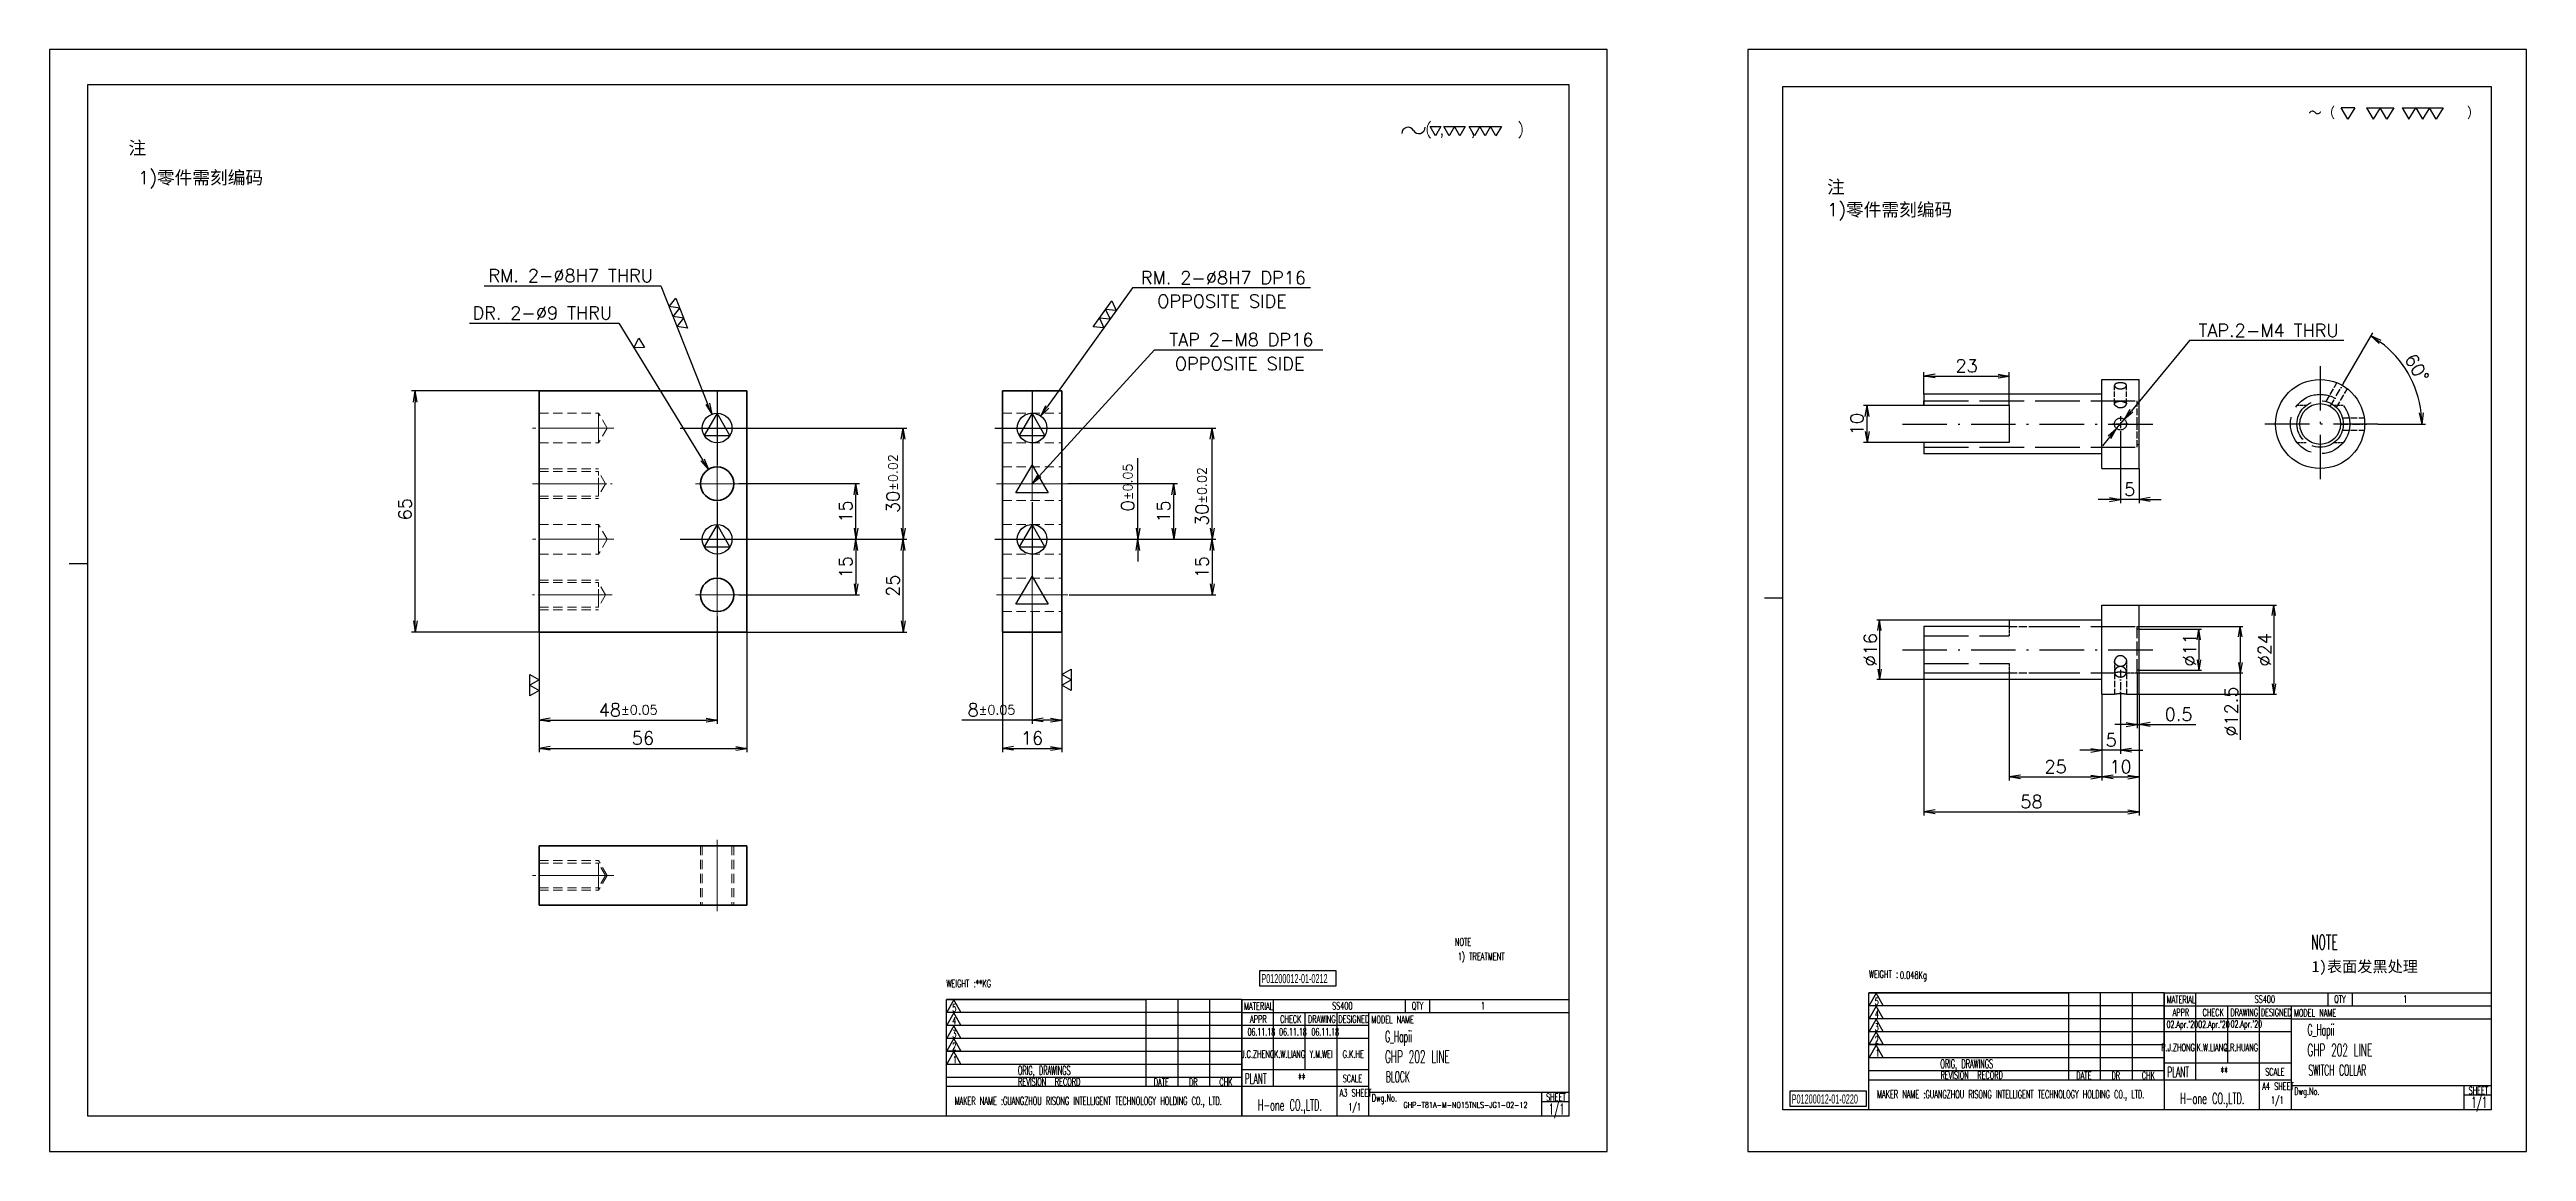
# Model space of a CAD drawing. Header units: millimetres. Extents: x 5606 to 13175, y -3239 to -2051.
# Drawn here: x 12507 to 13175, y -3239 to -2942 of the extents above; entities that cross this region are included whole.
import ezdxf
from ezdxf.enums import TextEntityAlignment as Align

# ---------------------------------------------------------------- set-up
doc = ezdxf.new("R2010")
doc.units = ezdxf.units.MM
for name, pattern in [('CENTER-HOKUTO', [23, 20, -1, 1, -1]), ('DASHDOT', [18.5, 12, -3, 0.5, -3]), ('DASHED', [15, 12, -3]), ('HIDDEN-HOKUTO', [3.8, 2.5, -1.3])]:
    doc.linetypes.add(name, pattern=pattern)
for name, color, linetype in [('6', 2, 'Continuous'), ('title_frame', 7, 'Continuous'), ('word_dim', 253, 'Continuous')]:
    doc.layers.add(name, color=color, linetype=linetype)
for name, color, linetype, lineweight in [('AM_7', 2, 'CENTER-HOKUTO', 30), ('AM_HID', 1, 'HIDDEN-HOKUTO', 25), ('AM_VIS', 7, 'Continuous', 30)]:
    doc.layers.add(name, color=color, linetype=linetype, lineweight=lineweight)
doc.styles.add('MX_NOTE_STANDARD', font='txt.shx', dxfattribs={"bigfont": 'bigfont.shx'})
doc.styles.get("Standard").update_dxf_attribs({"font": 'romans.shx', "bigfont": 'bigfont.shx'})
doc.dimstyles.new('HKT 1-1', dxfattribs={"dimtxt": 3.5, "dimasz": 3, "dimexe": 1, "dimexo": 0, "dimgap": 1, "dimtad": 3, "dimdsep": 46, "dimtxsty": 'Standard', "dimblk1": 'OPEN', "dimblk2": 'OPEN', "dimsah": 1, "dimcen": 0, "dimclrd": 256, "dimclre": 256, "dimclrt": 3, "dimazin": 2, "dimtfac": 1, "dimtmove": 0, "dimatfit": 3, "dimldrblk": 'OPEN', "dimfxl": 0, "dimtolj": 1, "dimlwd": 25, "dimlwe": 25, "dimarcsym": 0})
doc.dimstyles.new('HKT 1-1$3', dxfattribs={"dimtxt": 3.5, "dimasz": 3, "dimexe": 1, "dimexo": 0, "dimgap": 1, "dimtad": 3, "dimtoh": 1, "dimdsep": 46, "dimtxsty": 'Standard', "dimblk1": 'OPEN', "dimblk2": 'OPEN', "dimsah": 1, "dimcen": 0, "dimclrd": 256, "dimclre": 256, "dimclrt": 3, "dimazin": 2, "dimtfac": 1, "dimtmove": 0, "dimatfit": 3, "dimldrblk": 'OPEN', "dimfxl": 0, "dimtolj": 1, "dimlwd": 25, "dimlwe": 25, "dimarcsym": 0})
doc.dimstyles.new('RS1-1', dxfattribs={"dimtxt": 3.5, "dimasz": 3, "dimexe": 1, "dimexo": 0, "dimgap": 1, "dimtad": 3, "dimdsep": 46, "dimtxsty": 'Standard', "dimblk1": 'OPEN', "dimblk2": 'OPEN', "dimsah": 1, "dimcen": 0, "dimclrd": 256, "dimclre": 256, "dimclrt": 3, "dimazin": 2, "dimtfac": 1, "dimtmove": 0, "dimatfit": 3, "dimldrblk": 'OPEN', "dimfxl": 0, "dimtolj": 1, "dimtzin": 0, "dimarcsym": 0})

msp = doc.modelspace()

# ---------------------------------------------------------------- texts
at = {"ltscale": 2, "char_height": 3.5, "attachment_point": 1}
for s, insert, width in [('{\\fSimSun|b0|i0|c134|p2;\\C3;注}', (12528.537, -2966.95), 10.36469), ('{\\Fromans,bigfont|c134;\\C3;1)\\fSimSun|b0|i0|c134|p2;零件需刻编码}', (12531.102, -2974.957), 96.90613), ('{\\fSimSun|b0|i0|c134|p2;\\C3;注}', (12986.586, -2977.469), 10.36469), ('{\\Fromans,bigfont|c134;\\C3;1)\\fSimSun|b0|i0|c134|p2;零件需刻编码}', (12986.586, -2983.6), 96.90613)]:
    msp.add_mtext(s, dxfattribs=dict(at, insert=insert, width=width))
at = {"linetype": 'Continuous', "char_height": 3, "width": 50.9, "attachment_point": 4}
for insert in [(13116.157, -3206.923), (12867.398, -3208.71)]:
    msp.add_mtext('{\\W0.5;\\C3;G_Hapii }', dxfattribs=dict(at, insert=insert))
at = {"color": 3, "linetype": 'Continuous', "insert": (12872.353, -3225.868), "char_height": 1.6, "width": 37.13137, "attachment_point": 1}
msp.add_mtext('{\\W0.65;GHP-T81A-M-NO15TNLS-JG1-02-12}', dxfattribs=at)
at = {"layer": 'title_frame', "color": 3, "style": 'MX_NOTE_STANDARD'}
for s, height, width, p in [('NOTE', 2, 0.5341, (12886.224, -3183.731)), ('1) TREATMENT', 2, 0.5341, (12887.002, -3187.627)), ('NOTE', 3.92, 0.545, (13117.074, -3184.766)), ('WEIGHT : ', 2, 0.5341, (12997.879, -3192.416)), ('0.048Kg', 2, 0.5341, (13006.221, -3192.649)), ('WEIGHT :**KG ', 1.96, 0.545, (12749.12, -3194.914)), ('SS400', 1.9728, 0.5341, (12853.094, -3200.932)), ('1', 1.973, 0.5341, (12893.221, -3200.932)), ('5', 1.918, 0.5341, (12999.44, -3199.663)), ('MATERIAL', 1.9728, 0.5341, (13078.152, -3199.23)), ('SS400', 1.9728, 0.5341, (13101.853, -3199.144)), ('QTY', 1.9728, 0.5341, (13123.353, -3199.144)), ('1', 1.973, 0.5341, (13141.981, -3199.144)), ('06.11.18', 1.9, 0.5341, (12830.307, -3207.906)), ('06.11.18', 1.9, 0.5341, (12838.819, -3207.906)), ('06.11.18', 1.9, 0.5341, (12847.537, -3207.906)), ('4', 1.918, 0.5341, (12999.44, -3203.14)), ('3', 1.918, 0.5341, (12999.44, -3206.67)), ("02.Apr.'20", 1.9, 0.5341, (13078.127, -3205.867)), ('APPR', 1.9728, 0.5341, (13079.748, -3202.701)), ("02.Apr.'20", 1.9, 0.5341, (13086.655, -3205.911)), ('CHECK', 1.9728, 0.5341, (13087.844, -3202.701)), ("02.Apr.'20", 1.9, 0.5341, (13095.388, -3205.801)), ('DRAWING', 1.9728, 0.5341, (13095.363, -3202.701)), ('DESIGNED', 1.9728, 0.5341, (13103.555, -3202.701)), ('MODEL NAME', 1.9728, 0.5341, (13112.483, -3202.852)), ('GHP 202 LINE', 3.3, 0.5341, (12867.359, -3215.279)), ('2', 1.918, 0.5341, (12999.44, -3210.083)), ('1', 1.918, 0.5341, (12999.636, -3213.612)), ('GHP 202 LINE', 3.3, 0.5341, (13116.119, -3213.492)), ('**', 2.74, 0.5341, (12843.913, -3220.961)), ('BLOCK', 2.94, 0.5, (12867.607, -3220.543)), ('ORIG, DRAWINGS', 2.4112, 0.5341, (13017.129, -3216.781)), ('REVISION  RECORD', 1.9728, 0.5341, (13017.179, -3219.619)), ('DATE', 1.9728, 0.5341, (13053.792, -3219.701)), ('DR', 1.9728, 0.5341, (13063.286, -3219.711)), ('CHK', 1.9728, 0.5341, (13071.463, -3219.678)), ('PLANT', 2.74, 0.5341, (13078.316, -3219.173)), ('**', 2.74, 0.5341, (13092.673, -3219.173)), ('SCALE', 1.9728, 0.5341, (13104.731, -3218.724)), ('SWITCH COLLAR', 2.94, 0.5, (13116.367, -3218.756)), ('H-one CO.,LTD.', 3, 0.5341, (12833.076, -3228.181)), ('A3 SHEET', 1.9728, 0.5341, (12855.15, -3224.407)), ('1/1', 1.9728, 0.5341, (12857.502, -3228.161)), ('1/1', 3, 0.5341, (12911.527, -3229.255)), ('MAKER NAME :GUANGZHOU RISONG INTELLIGENT TECHNOLOGY HOLDING CO., LTD.', 2.16, 0.5341, (13000.079, -3224.876)), ('H-one CO.,LTD.', 3, 0.5341, (13081.836, -3226.393)), ('A4 SHEET', 1.9728, 0.5341, (13103.91, -3222.619)), ('1/1', 1.9728, 0.5341, (13106.261, -3226.374)), ('Dwg.No.', 1.9728, 0.5341, (13112.569, -3223.965)), ('SHEET', 1.9728, 0.5341, (13159.57, -3223.731)), ('1/1', 3, 0.5341, (13160.287, -3227.467))]:
    msp.add_text(s, height=height, dxfattribs=dict(at, width=width)).set_placement(p)
at = {"layer": 'title_frame', "color": 3, "style": 'MX_NOTE_STANDARD', "width": 0.5341}
for s, p in [('J.C.ZHENG', (12833.052, -3214.524)), ('K.W.LIANG', (12841.647, -3214.545)), ('Y.M.WEI', (12850.127, -3214.542)), ('G.K.HE', (12858.797, -3214.545)), ('R.J.ZHONG ', (13081.812, -3212.736)), ('K.W.LIANG', (13090.407, -3212.758)), ('J.R.HUANG ', (13098.886, -3212.754))]:
    msp.add_text(s, height=1.9728, dxfattribs=at).set_placement(p, align=Align.BOTTOM_CENTER)
at = {"layer": 'title_frame', "color": 3, "char_height": 2.45, "width": 4.1107, "attachment_point": 1, "style": 'MX_NOTE_STANDARD'}
for s, insert in [('{\\f3 of 9 Barcode|b0|i0|c0|p82;\\W0.5;P01200012-01-0212}', (12834.031, -3191.376)), ('{\\f3 of 9 Barcode|b0|i0|c0|p82;\\W0.5;P01200012-01-0220}', (12977.037, -3223.827))]:
    msp.add_mtext(s, dxfattribs=dict(at, insert=insert))
at = {"layer": 'word_dim', "linetype": 'Continuous', "ltscale": 2, "char_height": 3.5, "width": 70.69529, "attachment_point": 1}
for insert in [(12805.923, -3008.27), (12810.699, -3025.146)]:
    msp.add_mtext('\\pt42;{\\C3;OPPOSITE SIDE}', dxfattribs=dict(at, insert=insert))
at = {"layer": 'word_dim', "color": 3, "linetype": 'Continuous', "ltscale": 2, "insert": (12809.198, -3022.107), "char_height": 3.5, "attachment_point": 7}
msp.add_mtext('TAP 2-M8 DP16', dxfattribs=at)
at = {"layer": 'word_dim', "ltscale": 2, "insert": (13117.294, -3187.853), "char_height": 3, "width": 35.59967, "attachment_point": 1}
msp.add_mtext('{\\fSimSun|b0|i0|c134|p2;\\C3;1)表面发黑处理}', dxfattribs=at)

# ---------------------------------------------------------------- blocks, each defined once
blk = doc.blocks.new('A$C404331B6')
at = {"layer": 'title_frame'}
for p, q in [((0, -31.5), (0, 0)), ((0, 0), (53.9, 0)), ((79.62, 0), (0, 0)), ((53.9, -23.5), (53.9, 0)), ((62.48, -23.5), (62.48, 0)), ((62.48, -23.5), (62.48, 0)), ((71.05, -23.5), (71.05, 0)), ((71.05, -23.5), (71.05, 0)), ((79.62, 0), (79.62, -31.5)), ((79.62, 0), (167.83, 0)), ((88.2, -23.5), (88.2, 0)), ((123.73, 0), (123.73, -3.5)), ((130.3, 0), (130.3, -3.5)), ((53.9, -3.5), (0, -3.5)), ((79.62, -3.5), (0, -3.5)), ((1.98, -0.12), (0.1, -3.45)), ((0.1, -3.45), (3.86, -3.45)), ((1.98, -3.6), (0.1, -6.92)), ((3.86, -3.45), (1.98, -0.12)), ((3.86, -6.92), (1.98, -3.6)), ((79.62, -3.5), (167.83, -3.5)), ((96.78, -18.9), (96.78, -3.5)), ((105.35, -31.5), (105.35, -3.5)), ((113.92, -31.5), (113.92, -3.5)), ((53.9, -7), (0, -7)), ((79.62, -7), (0, -7)), ((53.9, -10.5), (0, -10.5)), ((79.62, -10.5), (0, -10.5)), ((0.1, -6.92), (3.86, -6.92)), ((1.98, -7.13), (0.1, -10.45)), ((0.1, -10.45), (3.86, -10.45)), ((1.98, -10.54), (0.1, -13.87)), ((3.86, -10.45), (1.98, -7.13)), ((3.86, -13.87), (1.98, -10.54)), ((113.92, -7), (79.62, -7)), ((113.92, -10.5), (79.62, -10.5)), ((53.9, -14), (0, -14)), ((79.62, -14), (0, -14)), ((53.9, -17.5), (0, -17.5)), ((79.62, -17.5), (0, -17.5)), ((0.1, -13.87), (3.86, -13.87)), ((1.98, -14.07), (0.1, -17.4)), ((0.1, -17.4), (3.86, -17.4)), ((3.86, -17.4), (1.98, -14.07)), ((79.62, -18.9), (113.92, -18.9)), ((53.9, -21), (0, -21)), ((79.62, -21), (0, -21)), ((79.62, -23.5), (0, -23.5)), ((113.92, -23.5), (79.62, -23.5)), ((113.92, -25), (167.83, -25)), ((160.48, -25), (160.48, -31.5)), ((167.83, -31.5), (0, -31.5)), ((160.48, -27.5), (167.83, -27.5))]:
    blk.add_line(p, q, dxfattribs=at)
at = {"layer": 'title_frame', "color": 3, "style": 'MX_NOTE_STANDARD', "width": 0.5341}
for s, height, p in [('5', 1.92, (1.59, -3.22)), ('4', 1.92, (1.59, -6.7)), ('MATERIAL', 1.973, (80.3, -2.79)), ('APPR', 1.973, (81.89, -6.26)), ('CHECK', 1.973, (89.99, -6.26)), ('DRAWING', 1.973, (97.51, -6.26)), ('DESIGNED', 1.973, (105.7, -6.26)), ('MODEL NAME', 1.973, (114.63, -6.41)), ('QTY', 1.973, (125.5, -2.7)), ('3', 1.92, (1.59, -10.23)), ('2', 1.92, (1.59, -13.64)), ('1', 1.92, (1.78, -17.17)), ('ORIG, DRAWINGS', 2.4112, (19.27, -20.34)), ('PLANT', 2.74, (80.46, -22.73)), ('MAKER NAME :GUANGZHOU RISONG INTELLIGENT TECHNOLOGY HOLDING CO., LTD.', 2.16, (2.22, -28.43)), ('REVISION  RECORD', 1.9728, (19.32, -23.18)), ('DATE', 1.973, (55.94, -23.26)), ('DR', 1.973, (65.43, -23.27)), ('CHK', 1.973, (73.61, -23.23)), ('SCALE', 1.973, (106.88, -22.28)), ('Dwg.No.', 1.973, (114.71, -27.52)), ('SHEET', 1.973, (161.71, -27.29))]:
    blk.add_text(s, height=height, dxfattribs=at).set_placement(p)
blk = doc.blocks.new('shiage0')
at = {"layer": 'word_dim', "color": 3, "linetype": 'Continuous'}
for centre, start, end in [((1.69, 0), 30, 180), ((4.61, 1.69), 210, 0)]:
    blk.add_arc(centre, 1.69, start, end, dxfattribs=at)
blk = doc.blocks.new('10')
at = {"layer": 'title_frame', "color": 3, "linetype": 'Continuous'}
for points in [[(9.63, 2.65), (8.18, 5.15), (11.07, 5.15)], [(13.31, 2.65), (11.86, 5.15), (17.64, 5.15), (16.2, 2.65), (14.75, 5.15)], [(20.17, 2.65), (18.73, 5.15), (27.4, 5.15), (25.95, 2.65), (24.51, 5.15), (23.06, 2.65), (21.62, 5.15)]]:
    blk.add_lwpolyline(points, close=True, dxfattribs=at)
blk.add_blockref('shiage0', (0.52, 3.24), dxfattribs=at)
blk.add_text('( ,   ,     )', height=3, dxfattribs=at).set_placement((6.84, 2.97))
blk = doc.blocks.new('_Open')
at = {"color": 0, "lineweight": -2}
for p, q in [((-1, 0.17), (0, 0)), ((-1, -0.17), (0, 0)), ((0, 0), (-1, 0))]:
    blk.add_line(p, q, dxfattribs=at)
blk = doc.blocks.new('*D249')
at = {"layer": 'DEFPOINTS', "color": 0, "linetype": 'Continuous', "ltscale": 2}
for p in [(12639.28, -3099.2), (12695.28, -3099.2), (12695.28, -3130.54)]:
    blk.add_point(p, dxfattribs=at)
at = {"layer": 'word_dim', "linetype": 'Continuous', "lineweight": -2, "ltscale": 2}
for p, q in [((12639.28, -3099.2), (12639.28, -3131.54)), ((12695.28, -3099.2), (12695.28, -3131.54)), ((12642.28, -3130.54), (12692.28, -3130.54))]:
    blk.add_line(p, q, dxfattribs=at)
at = {"layer": 'word_dim', "linetype": 'Continuous', "lineweight": -2, "ltscale": 2, "xscale": 3, "yscale": 3, "zscale": 3, "rotation": 180}
blk.add_blockref('_Open', (12639.28, -3130.54), dxfattribs=at)
at = {"layer": 'word_dim', "linetype": 'Continuous', "lineweight": -2, "ltscale": 2, "xscale": 3, "yscale": 3, "zscale": 3}
blk.add_blockref('_Open', (12695.28, -3130.54), dxfattribs=at)
at = {"layer": 'word_dim', "color": 3, "linetype": 'Continuous', "ltscale": 2, "insert": (12667.28, -3127.79), "char_height": 3.5, "attachment_point": 5}
blk.add_mtext('\\A1;56', dxfattribs=at)
blk = doc.blocks.new('*D250')
at = {"layer": 'DEFPOINTS', "color": 0, "linetype": 'Continuous', "ltscale": 2}
for p in [(12605.86, -3034.2), (12639.28, -3034.2), (12639.28, -3099.2)]:
    blk.add_point(p, dxfattribs=at)
at = {"layer": 'word_dim', "linetype": 'Continuous', "lineweight": -2, "ltscale": 2}
for p, q in [((12639.28, -3034.2), (12604.86, -3034.2)), ((12605.86, -3096.2), (12605.86, -3037.2)), ((12639.28, -3099.2), (12604.86, -3099.2))]:
    blk.add_line(p, q, dxfattribs=at)
at = {"layer": 'word_dim', "linetype": 'Continuous', "lineweight": -2, "ltscale": 2, "xscale": 3, "yscale": 3, "zscale": 3}
for p, rotation in [((12605.86, -3034.2), 90), ((12605.86, -3099.2), 270)]:
    blk.add_blockref('_Open', p, dxfattribs=dict(at, rotation=rotation))
at = {"layer": 'word_dim', "color": 3, "linetype": 'Continuous', "ltscale": 2, "insert": (12603.11, -3066.08), "char_height": 3.5, "attachment_point": 5, "rotation": 90}
blk.add_mtext('\\A1;65', dxfattribs=at)
blk = doc.blocks.new('*D251')
at = {"layer": 'DEFPOINTS', "color": 0, "linetype": 'Continuous', "ltscale": 2}
for p in [(12764.2, -3099.2), (12780.2, -3099.2), (12780.2, -3130.54)]:
    blk.add_point(p, dxfattribs=at)
at = {"layer": 'word_dim', "linetype": 'Continuous', "lineweight": -2, "ltscale": 2}
for p, q in [((12764.2, -3099.2), (12764.2, -3131.54)), ((12780.2, -3099.2), (12780.2, -3131.54)), ((12767.2, -3130.54), (12777.2, -3130.54))]:
    blk.add_line(p, q, dxfattribs=at)
at = {"layer": 'word_dim', "linetype": 'Continuous', "lineweight": -2, "ltscale": 2, "xscale": 3, "yscale": 3, "zscale": 3, "rotation": 180}
blk.add_blockref('_Open', (12764.2, -3130.54), dxfattribs=at)
at = {"layer": 'word_dim', "linetype": 'Continuous', "lineweight": -2, "ltscale": 2, "xscale": 3, "yscale": 3, "zscale": 3}
blk.add_blockref('_Open', (12780.2, -3130.54), dxfattribs=at)
at = {"layer": 'word_dim', "color": 3, "linetype": 'Continuous', "ltscale": 2, "insert": (12772.2, -3127.79), "char_height": 3.5, "attachment_point": 5}
blk.add_mtext('\\A1;16', dxfattribs=at)
blk = doc.blocks.new('MARK_8PIN')
at = {"color": 3, "linetype": 'Continuous'}
blk.add_lwpolyline([(0, 4), (-3.46, -2), (3.46, -2)], close=True, dxfattribs=at)
blk.add_circle((0, 0), 4, dxfattribs=at)
blk = doc.blocks.new('MARK_CENTER')
at = {"color": 2, "linetype": 'CENTER-HOKUTO'}
for p, q in [((0, 10), (0, -10)), ((-10, 0), (10, 0))]:
    blk.add_line(p, q, dxfattribs=at)
blk = doc.blocks.new('*D252')
at = {"layer": 'DEFPOINTS', "color": 0, "linetype": 'Continuous', "ltscale": 2}
for p in [(12697.28, -3074.2), (12737.45, -3074.2), (12695.28, -3099.2)]:
    blk.add_point(p, dxfattribs=at)
at = {"layer": 'word_dim', "linetype": 'Continuous', "lineweight": -2, "ltscale": 2}
for p, q in [((12697.28, -3074.2), (12738.45, -3074.2)), ((12737.45, -3096.2), (12737.45, -3077.2)), ((12695.28, -3099.2), (12738.45, -3099.2))]:
    blk.add_line(p, q, dxfattribs=at)
at = {"layer": 'word_dim', "linetype": 'Continuous', "lineweight": -2, "ltscale": 2, "xscale": 3, "yscale": 3, "zscale": 3}
for p, rotation in [((12737.45, -3074.2), 90), ((12737.45, -3099.2), 270)]:
    blk.add_blockref('_Open', p, dxfattribs=dict(at, rotation=rotation))
at = {"layer": 'word_dim', "color": 3, "linetype": 'Continuous', "ltscale": 2, "insert": (12734.7, -3086.7), "char_height": 3.5, "attachment_point": 5, "rotation": 90}
blk.add_mtext('\\A1;25', dxfattribs=at)
blk = doc.blocks.new('*D253')
at = {"layer": 'DEFPOINTS', "color": 0, "linetype": 'Continuous', "ltscale": 2}
for p in [(12697.28, -3044.2), (12737.45, -3044.2), (12697.28, -3074.2)]:
    blk.add_point(p, dxfattribs=at)
at = {"layer": 'word_dim', "linetype": 'Continuous', "lineweight": -2, "ltscale": 2}
for p, q in [((12697.28, -3044.2), (12738.45, -3044.2)), ((12737.45, -3071.2), (12737.45, -3047.2)), ((12697.28, -3074.2), (12738.45, -3074.2))]:
    blk.add_line(p, q, dxfattribs=at)
at = {"layer": 'word_dim', "linetype": 'Continuous', "lineweight": -2, "ltscale": 2, "xscale": 3, "yscale": 3, "zscale": 3}
for p, rotation in [((12737.45, -3044.2), 90), ((12737.45, -3074.2), 270)]:
    blk.add_blockref('_Open', p, dxfattribs=dict(at, rotation=rotation))
at = {"layer": 'word_dim', "color": 3, "linetype": 'Continuous', "ltscale": 2, "insert": (12734.7, -3059.2), "char_height": 3.5, "attachment_point": 5, "rotation": 90}
blk.add_mtext('\\A1;30{\\H0.715x;%%p0.02}', dxfattribs=at)
blk = doc.blocks.new('*D254')
at = {"layer": 'DEFPOINTS', "color": 0, "linetype": 'Continuous', "ltscale": 2}
for p in [(12697.28, -3074.2), (12693.13, -3089.2), (12724.7, -3089.2)]:
    blk.add_point(p, dxfattribs=at)
at = {"layer": 'word_dim', "linetype": 'Continuous', "lineweight": -2, "ltscale": 2}
for p, q in [((12697.28, -3074.2), (12725.7, -3074.2)), ((12724.7, -3077.2), (12724.7, -3086.2)), ((12693.13, -3089.2), (12725.7, -3089.2))]:
    blk.add_line(p, q, dxfattribs=at)
at = {"layer": 'word_dim', "linetype": 'Continuous', "lineweight": -2, "ltscale": 2, "xscale": 3, "yscale": 3, "zscale": 3}
for p, rotation in [((12724.7, -3074.2), 90), ((12724.7, -3089.2), 270)]:
    blk.add_blockref('_Open', p, dxfattribs=dict(at, rotation=rotation))
at = {"layer": 'word_dim', "color": 3, "linetype": 'Continuous', "ltscale": 2, "insert": (12721.95, -3081.7), "char_height": 3.5, "attachment_point": 5, "rotation": 90}
blk.add_mtext('\\A1;15', dxfattribs=at)
blk = doc.blocks.new('*D255')
at = {"layer": 'DEFPOINTS', "color": 0, "linetype": 'Continuous', "ltscale": 2}
for p in [(12693.13, -3059.2), (12724.7, -3059.2), (12697.28, -3074.2)]:
    blk.add_point(p, dxfattribs=at)
at = {"layer": 'word_dim', "linetype": 'Continuous', "lineweight": -2, "ltscale": 2}
for p, q in [((12693.13, -3059.2), (12725.7, -3059.2)), ((12724.7, -3071.2), (12724.7, -3062.2)), ((12697.28, -3074.2), (12725.7, -3074.2))]:
    blk.add_line(p, q, dxfattribs=at)
at = {"layer": 'word_dim', "linetype": 'Continuous', "lineweight": -2, "ltscale": 2, "xscale": 3, "yscale": 3, "zscale": 3}
for p, rotation in [((12724.7, -3059.2), 90), ((12724.7, -3074.2), 270)]:
    blk.add_blockref('_Open', p, dxfattribs=dict(at, rotation=rotation))
at = {"layer": 'word_dim', "color": 3, "linetype": 'Continuous', "ltscale": 2, "insert": (12721.95, -3066.7), "char_height": 3.5, "attachment_point": 5, "rotation": 90}
blk.add_mtext('\\A1;15', dxfattribs=at)
blk = doc.blocks.new('*D256')
at = {"layer": 'DEFPOINTS', "color": 0, "linetype": 'Continuous', "ltscale": 2}
for p in [(12639.28, -3099.2), (12687.28, -3095.05), (12687.28, -3122.92)]:
    blk.add_point(p, dxfattribs=at)
at = {"layer": 'word_dim', "linetype": 'Continuous', "lineweight": -2, "ltscale": 2}
for p, q in [((12639.28, -3099.2), (12639.28, -3123.92)), ((12687.28, -3095.05), (12687.28, -3123.92)), ((12642.28, -3122.92), (12684.28, -3122.92))]:
    blk.add_line(p, q, dxfattribs=at)
at = {"layer": 'word_dim', "linetype": 'Continuous', "lineweight": -2, "ltscale": 2, "xscale": 3, "yscale": 3, "zscale": 3, "rotation": 180}
blk.add_blockref('_Open', (12639.28, -3122.92), dxfattribs=at)
at = {"layer": 'word_dim', "linetype": 'Continuous', "lineweight": -2, "ltscale": 2, "xscale": 3, "yscale": 3, "zscale": 3}
blk.add_blockref('_Open', (12687.28, -3122.92), dxfattribs=at)
at = {"layer": 'word_dim', "color": 3, "linetype": 'Continuous', "ltscale": 2, "insert": (12663.28, -3120.17), "char_height": 3.5, "attachment_point": 5}
blk.add_mtext('\\A1;48{\\H0.715x;%%p0.05}', dxfattribs=at)
blk = doc.blocks.new('*D257')
at = {"layer": 'DEFPOINTS', "color": 0, "linetype": 'Continuous', "ltscale": 2}
for p in [(12685.8, -3040.48), (12688.75, -3047.92)]:
    blk.add_point(p, dxfattribs=at)
at = {"layer": 'word_dim', "linetype": 'Continuous', "lineweight": -2, "ltscale": 2}
for p, q in [((12624.42, -3005.87), (12672.12, -3005.87)), ((12672.12, -3005.87), (12684.7, -3037.69))]:
    blk.add_line(p, q, dxfattribs=at)
at = {"layer": 'word_dim', "linetype": 'Continuous', "lineweight": -2, "ltscale": 2, "xscale": 3, "yscale": 3, "zscale": 3, "rotation": 291.5754808541567}
blk.add_blockref('_Open', (12685.8, -3040.48), dxfattribs=at)
at = {"layer": 'word_dim', "color": 3, "linetype": 'Continuous', "ltscale": 2, "insert": (12647.77, -3003.12), "char_height": 3.5, "attachment_point": 5}
blk.add_mtext('\\A1;RM. 2-∅8H7 THRU', dxfattribs=at)
blk = doc.blocks.new('shiage3')
at = {"layer": 'word_dim', "color": 3, "linetype": 'Continuous'}
for p, q in [((-1.44, 2.5), (7.22, 2.5)), ((0, 0), (-1.44, 2.5)), ((1.44, 2.5), (0, 0)), ((2.89, 0), (1.44, 2.5)), ((4.33, 2.5), (2.89, 0)), ((5.77, 0), (4.33, 2.5)), ((7.22, 2.5), (5.77, 0))]:
    blk.add_line(p, q, dxfattribs=at)
blk = doc.blocks.new('*D258')
at = {"layer": 'DEFPOINTS', "color": 0, "linetype": 'Continuous', "ltscale": 2}
for p in [(12684.92, -3055.37), (12689.63, -3063.04)]:
    blk.add_point(p, dxfattribs=at)
at = {"layer": 'word_dim', "linetype": 'Continuous', "lineweight": -2, "ltscale": 2}
for p, q in [((12620.52, -3015.93), (12660.72, -3015.93)), ((12660.72, -3015.93), (12683.35, -3052.81))]:
    blk.add_line(p, q, dxfattribs=at)
at = {"layer": 'word_dim', "linetype": 'Continuous', "lineweight": -2, "ltscale": 2, "xscale": 3, "yscale": 3, "zscale": 3, "rotation": 301.5414257132066}
blk.add_blockref('_Open', (12684.92, -3055.37), dxfattribs=at)
at = {"layer": 'word_dim', "color": 3, "linetype": 'Continuous', "ltscale": 2, "insert": (12640.12, -3013.18), "char_height": 3.5, "attachment_point": 5}
blk.add_mtext('\\A1;DR. 2-∅9 THRU', dxfattribs=at)
blk = doc.blocks.new('shiage1')
at = {"layer": 'word_dim', "color": 3, "linetype": 'Continuous'}
for p, q in [((0, 0), (-1.44, 2.5)), ((-1.44, 2.5), (1.44, 2.5)), ((1.44, 2.5), (0, 0))]:
    blk.add_line(p, q, dxfattribs=at)
blk = doc.blocks.new('MARK_M8BOLT')
at = {"color": 3, "linetype": 'Continuous'}
for p, q in [((-2.17, -1.25), (0, 2.5)), ((0, 2.5), (2.17, -1.25)), ((2.17, -1.25), (-2.17, -1.25))]:
    blk.add_line(p, q, dxfattribs=at)
blk = doc.blocks.new('*D259')
at = {"layer": 'DEFPOINTS', "color": 0, "linetype": 'Continuous', "ltscale": 2}
for p in [(12772.2, -3093.7), (12780.2, -3099.2), (12772.2, -3122.92)]:
    blk.add_point(p, dxfattribs=at)
at = {"layer": 'word_dim', "linetype": 'Continuous', "lineweight": -2, "ltscale": 2}
for p, q in [((12772.2, -3093.7), (12772.2, -3123.92)), ((12780.2, -3099.2), (12780.2, -3123.92)), ((12772.2, -3122.92), (12753.28, -3122.92)), ((12777.2, -3122.92), (12775.2, -3122.92))]:
    blk.add_line(p, q, dxfattribs=at)
at = {"layer": 'word_dim', "linetype": 'Continuous', "lineweight": -2, "ltscale": 2, "xscale": 3, "yscale": 3, "zscale": 3, "rotation": 180}
blk.add_blockref('_Open', (12772.2, -3122.92), dxfattribs=at)
at = {"layer": 'word_dim', "linetype": 'Continuous', "lineweight": -2, "ltscale": 2, "xscale": 3, "yscale": 3, "zscale": 3}
blk.add_blockref('_Open', (12780.2, -3122.92), dxfattribs=at)
at = {"layer": 'word_dim', "color": 3, "linetype": 'Continuous', "ltscale": 2, "insert": (12761.24, -3120.17), "char_height": 3.5, "attachment_point": 5}
blk.add_mtext('\\A1;8{\\H0.715x;%%p0.05}', dxfattribs=at)
blk = doc.blocks.new('*D260')
at = {"layer": 'DEFPOINTS', "color": 0, "linetype": 'Continuous', "ltscale": 2}
for p in [(12781.8, -3074.2), (12781.8, -3074.2), (12800.76, -3074.2)]:
    blk.add_point(p, dxfattribs=at)
at = {"layer": 'word_dim', "linetype": 'Continuous', "lineweight": -2, "ltscale": 2}
for p, q in [((12800.76, -3071.2), (12800.76, -3052.29)), ((12781.8, -3074.2), (12801.76, -3074.2)), ((12781.8, -3074.2), (12801.76, -3074.2)), ((12800.76, -3077.2), (12800.76, -3080.2))]:
    blk.add_line(p, q, dxfattribs=at)
at = {"layer": 'word_dim', "linetype": 'Continuous', "lineweight": -2, "ltscale": 2, "xscale": 3, "yscale": 3, "zscale": 3}
for rotation in [270, 90]:
    blk.add_blockref('_Open', (12800.76, -3074.2), dxfattribs=dict(at, rotation=rotation))
at = {"layer": 'word_dim', "color": 3, "linetype": 'Continuous', "ltscale": 2, "insert": (12798.01, -3060.24), "char_height": 3.5, "attachment_point": 5, "rotation": 90}
blk.add_mtext('\\A1;0{\\H0.715x;%%p0.05}', dxfattribs=at)
blk = doc.blocks.new('*D261')
at = {"layer": 'DEFPOINTS', "color": 0, "linetype": 'Continuous', "ltscale": 2}
for p in [(12782.2, -3044.2), (12820.77, -3044.2), (12782.2, -3074.2)]:
    blk.add_point(p, dxfattribs=at)
at = {"layer": 'word_dim', "linetype": 'Continuous', "lineweight": -2, "ltscale": 2}
for p, q in [((12782.2, -3044.2), (12821.77, -3044.2)), ((12820.77, -3071.2), (12820.77, -3047.2)), ((12782.2, -3074.2), (12821.77, -3074.2))]:
    blk.add_line(p, q, dxfattribs=at)
at = {"layer": 'word_dim', "linetype": 'Continuous', "lineweight": -2, "ltscale": 2, "xscale": 3, "yscale": 3, "zscale": 3}
for p, rotation in [((12820.77, -3044.2), 90), ((12820.77, -3074.2), 270)]:
    blk.add_blockref('_Open', p, dxfattribs=dict(at, rotation=rotation))
at = {"layer": 'word_dim', "color": 3, "linetype": 'Continuous', "ltscale": 2, "insert": (12818.02, -3062.67), "char_height": 3.5, "attachment_point": 5, "rotation": 90}
blk.add_mtext('\\A1;30{\\H0.715x;%%p0.02}', dxfattribs=at)
blk = doc.blocks.new('*D262')
at = {"layer": 'DEFPOINTS', "color": 0, "linetype": 'Continuous', "ltscale": 2}
for p in [(12781.8, -3059.2), (12810.39, -3059.2), (12781.8, -3074.2)]:
    blk.add_point(p, dxfattribs=at)
at = {"layer": 'word_dim', "linetype": 'Continuous', "lineweight": -2, "ltscale": 2}
for p, q in [((12781.8, -3059.2), (12811.39, -3059.2)), ((12810.39, -3071.2), (12810.39, -3062.2)), ((12781.8, -3074.2), (12811.39, -3074.2))]:
    blk.add_line(p, q, dxfattribs=at)
at = {"layer": 'word_dim', "linetype": 'Continuous', "lineweight": -2, "ltscale": 2, "xscale": 3, "yscale": 3, "zscale": 3}
for p, rotation in [((12810.39, -3059.2), 90), ((12810.39, -3074.2), 270)]:
    blk.add_blockref('_Open', p, dxfattribs=dict(at, rotation=rotation))
at = {"layer": 'word_dim', "color": 3, "linetype": 'Continuous', "ltscale": 2, "insert": (12807.64, -3066.7), "char_height": 3.5, "attachment_point": 5, "rotation": 90}
blk.add_mtext('\\A1;15', dxfattribs=at)
blk = doc.blocks.new('*D263')
at = {"layer": 'DEFPOINTS', "color": 0, "linetype": 'Continuous', "ltscale": 2}
for p in [(12774.53, -3040.95), (12769.87, -3047.45)]:
    blk.add_point(p, dxfattribs=at)
at = {"layer": 'word_dim', "linetype": 'Continuous', "lineweight": -2, "ltscale": 2}
for p, q in [((12799.27, -3006.46), (12776.28, -3038.51)), ((12847.3, -3006.46), (12799.27, -3006.46))]:
    blk.add_line(p, q, dxfattribs=at)
at = {"layer": 'word_dim', "linetype": 'Continuous', "lineweight": -2, "ltscale": 2, "xscale": 3, "yscale": 3, "zscale": 3, "rotation": 234.3442017058499}
blk.add_blockref('_Open', (12774.53, -3040.95), dxfattribs=at)
at = {"layer": 'word_dim', "color": 3, "linetype": 'Continuous', "ltscale": 2, "insert": (12823.79, -3003.71), "char_height": 3.5, "attachment_point": 5}
blk.add_mtext('\\A1;RM. 2-∅8H7 DP16', dxfattribs=at)
blk = doc.blocks.new('*D287')
at = {"layer": 'DEFPOINTS', "color": 0, "linetype": 'Continuous', "ltscale": 2}
for p in [(12782.2, -3074.2), (12782.2, -3089.2), (12820.77, -3089.2)]:
    blk.add_point(p, dxfattribs=at)
at = {"layer": 'word_dim', "linetype": 'Continuous', "lineweight": -2, "ltscale": 2}
for p, q in [((12782.2, -3074.2), (12821.77, -3074.2)), ((12820.77, -3077.2), (12820.77, -3086.2)), ((12782.2, -3089.2), (12821.77, -3089.2))]:
    blk.add_line(p, q, dxfattribs=at)
at = {"layer": 'word_dim', "linetype": 'Continuous', "lineweight": -2, "ltscale": 2, "xscale": 3, "yscale": 3, "zscale": 3}
for p, rotation in [((12820.77, -3074.2), 90), ((12820.77, -3089.2), 270)]:
    blk.add_blockref('_Open', p, dxfattribs=dict(at, rotation=rotation))
at = {"layer": 'word_dim', "color": 3, "linetype": 'Continuous', "ltscale": 2, "insert": (12818.02, -3081.7), "char_height": 3.5, "attachment_point": 5, "rotation": 90}
blk.add_mtext('\\A1;15', dxfattribs=at)
blk = doc.blocks.new('\\M+18E64\\M+18FE3\\M+182B0\\M+18B4C\\M+18D86\\M+18169\\M+197CE\\M+1816A')
at = {"layer": '6', "color": 3}
for p, q in [((5.64, -0.64), (4.7, 0.92)), ((6.58, 0.92), (4.7, 0.92)), ((6.58, 0.92), (5.64, -0.64)), ((8.19, 0.92), (11.96, 0.92)), ((8.19, 0.92), (9.14, -0.64)), ((10.08, 0.92), (9.14, -0.64)), ((11.02, -0.64), (10.08, 0.92)), ((11.96, 0.92), (11.02, -0.64)), ((13.09, 0.92), (14.98, 0.92)), ((13.09, 0.92), (14.04, -0.64)), ((14.04, -0.64), (14.98, 0.92)), ((14.98, 0.92), (18.74, 0.92)), ((14.98, 0.92), (15.92, -0.64)), ((16.86, 0.92), (15.92, -0.64)), ((17.8, -0.64), (16.86, 0.92)), ((18.74, 0.92), (17.8, -0.64))]:
    blk.add_line(p, q, dxfattribs=at)
at = {"color": 3}
blk.add_text('\\M+18160\\M+18169\\M+18140             \\M+1816A', height=1.68, dxfattribs=at).set_placement((0.19, -0.66))
blk = doc.blocks.new('*D304')
at = {"layer": 'DEFPOINTS', "color": 0, "ltscale": 2}
for p in [(12997.38, -3038.12), (13012.7, -3038.12), (13012.7, -3048.12)]:
    blk.add_point(p, dxfattribs=at)
at = {"layer": 'word_dim', "lineweight": 25, "ltscale": 2}
for p, q in [((13012.7, -3038.12), (12996.38, -3038.12)), ((12997.38, -3045.12), (12997.38, -3041.12)), ((13012.7, -3048.12), (12996.38, -3048.12))]:
    blk.add_line(p, q, dxfattribs=at)
at = {"layer": 'word_dim', "lineweight": 25, "ltscale": 2, "xscale": 3, "yscale": 3, "zscale": 3}
for p, rotation in [((12997.38, -3038.12), 90), ((12997.38, -3048.12), 270)]:
    blk.add_blockref('_Open', p, dxfattribs=dict(at, rotation=rotation))
at = {"layer": 'word_dim', "color": 3, "ltscale": 2, "insert": (12994.63, -3043.12), "char_height": 3.5, "attachment_point": 5, "rotation": 90}
blk.add_mtext('\\A1;10', dxfattribs=at)
blk = doc.blocks.new('*D305')
at = {"layer": 'DEFPOINTS', "color": 0, "ltscale": 2}
for p in [(13035.7, -3030.19), (13012.7, -3035.12), (13035.7, -3038.12)]:
    blk.add_point(p, dxfattribs=at)
at = {"layer": 'word_dim', "lineweight": 25, "ltscale": 2}
for p, q in [((13012.7, -3035.12), (13012.7, -3029.19)), ((13015.7, -3030.19), (13032.7, -3030.19)), ((13035.7, -3038.12), (13035.7, -3029.19))]:
    blk.add_line(p, q, dxfattribs=at)
at = {"layer": 'word_dim', "lineweight": 25, "ltscale": 2, "xscale": 3, "yscale": 3, "zscale": 3, "rotation": 180}
blk.add_blockref('_Open', (13012.7, -3030.19), dxfattribs=at)
at = {"layer": 'word_dim', "lineweight": 25, "ltscale": 2, "xscale": 3, "yscale": 3, "zscale": 3}
blk.add_blockref('_Open', (13035.7, -3030.19), dxfattribs=at)
at = {"layer": 'word_dim', "color": 3, "ltscale": 2, "insert": (13024.2, -3027.44), "char_height": 3.5, "attachment_point": 5}
blk.add_mtext('\\A1;23', dxfattribs=at)
blk = doc.blocks.new('*D306')
at = {"layer": 'DEFPOINTS', "color": 0, "ltscale": 2}
for p in [(13065.7, -3045.23), (13070.7, -3055.12), (13065.7, -3063.48)]:
    blk.add_point(p, dxfattribs=at)
at = {"layer": 'word_dim', "lineweight": 25, "ltscale": 2}
for p, q in [((13065.7, -3045.23), (13065.7, -3064.48)), ((13070.7, -3055.12), (13070.7, -3064.48)), ((13062.7, -3063.48), (13059.7, -3063.48)), ((13070.7, -3063.48), (13065.7, -3063.48)), ((13073.7, -3063.48), (13076.7, -3063.48))]:
    blk.add_line(p, q, dxfattribs=at)
at = {"layer": 'word_dim', "lineweight": 25, "ltscale": 2, "xscale": 3, "yscale": 3, "zscale": 3}
blk.add_blockref('_Open', (13065.7, -3063.48), dxfattribs=at)
at = {"layer": 'word_dim', "lineweight": 25, "ltscale": 2, "xscale": 3, "yscale": 3, "zscale": 3, "rotation": 180}
blk.add_blockref('_Open', (13070.7, -3063.48), dxfattribs=at)
at = {"layer": 'word_dim', "color": 3, "ltscale": 2, "insert": (13068.2, -3060.73), "char_height": 3.5, "attachment_point": 5}
blk.add_mtext('\\A1;5', dxfattribs=at)
blk = doc.blocks.new('*D307')
at = {"layer": 'DEFPOINTS', "color": 0, "ltscale": 2}
for p in [(13064.66, -3044.37), (13066.73, -3041.87)]:
    blk.add_point(p, dxfattribs=at)
at = {"layer": 'word_dim', "lineweight": 25, "ltscale": 2}
for p, q in [((13084.34, -3020.65), (13068.65, -3039.56)), ((13125.94, -3020.65), (13084.34, -3020.65)), ((13064.66, -3044.37), (13066.73, -3041.87)), ((13062.75, -3046.68), (13060.83, -3048.99))]:
    blk.add_line(p, q, dxfattribs=at)
at = {"layer": 'word_dim', "lineweight": 25, "ltscale": 2, "xscale": 3, "yscale": 3, "zscale": 3}
for p, rotation in [((13064.66, -3044.37), 50.31303724185107), ((13066.73, -3041.87), 230.3130372418511)]:
    blk.add_blockref('_Open', p, dxfattribs=dict(at, rotation=rotation))
at = {"layer": 'word_dim', "color": 3, "ltscale": 2, "insert": (13105.64, -3017.9), "char_height": 3.5, "attachment_point": 5}
blk.add_mtext('\\A1;TAP{\\Fromans,bigfont|c134;.2-}M{\\Fromans,bigfont|c134;4} THRU', dxfattribs=at)
blk = doc.blocks.new('*D308')
at = {"layer": 'DEFPOINTS', "color": 0, "ltscale": 2}
for p in [(13125.79, -3032.29), (13122.26, -3038.4), (13145.29, -3033.75), (13103.94, -3043.12), (13135.14, -3043.12)]:
    blk.add_point(p, dxfattribs=at)
at = {"layer": 'word_dim', "lineweight": 25, "ltscale": 2}
for p, q in [((13125.79, -3032.29), (13133.74, -3018.52)), ((13135.14, -3043.12), (13147.94, -3043.12))]:
    blk.add_line(p, q, dxfattribs=at)
blk.add_arc((13119.54, -3043.12), 27.4, 6.27578, 53.72422, dxfattribs=at)
at = {"layer": 'word_dim', "lineweight": 25, "ltscale": 2, "xscale": 3, "yscale": 3, "zscale": 3}
for p, rotation in [((13133.24, -3019.39), 146.8621121451799), ((13146.94, -3043.12), 273.1378913697378)]:
    blk.add_blockref('_Open', p, dxfattribs=dict(at, rotation=rotation))
at = {"layer": 'word_dim', "color": 3, "ltscale": 2, "insert": (13145.65, -3028.04), "char_height": 3.5, "attachment_point": 5, "rotation": 300}
blk.add_mtext('\\A1;60°', dxfattribs=at)
blk = doc.blocks.new('*D309')
at = {"layer": 'DEFPOINTS', "color": 0, "ltscale": 2}
for p in [(13070.7, -3091.96), (13070.7, -3115.96), (13107.05, -3115.96)]:
    blk.add_point(p, dxfattribs=at)
at = {"layer": 'word_dim', "lineweight": 25, "ltscale": 2}
for p, q in [((13070.7, -3091.96), (13107.75, -3091.96)), ((13107.05, -3094.76), (13107.05, -3113.16)), ((13070.7, -3115.96), (13107.75, -3115.96))]:
    blk.add_line(p, q, dxfattribs=at)
at = {"layer": 'word_dim', "lineweight": 25, "ltscale": 2, "xscale": 2.8, "yscale": 2.8, "zscale": 2.8}
for p, rotation in [((13107.05, -3091.96), 90), ((13107.05, -3115.96), 270)]:
    blk.add_blockref('_Open', p, dxfattribs=dict(at, rotation=rotation))
at = {"layer": 'word_dim', "color": 3, "ltscale": 2, "insert": (13104.6, -3103.96), "char_height": 3.5, "attachment_point": 5, "rotation": 90}
blk.add_mtext('\\A1;%%c24', dxfattribs=at)
blk = doc.blocks.new('*D310')
at = {"layer": 'DEFPOINTS', "color": 0, "ltscale": 2}
for p in [(13070.7, -3098.46), (13070.7, -3109.46), (13086.84, -3109.46)]:
    blk.add_point(p, dxfattribs=at)
at = {"layer": 'word_dim', "lineweight": 25, "ltscale": 2}
for p, q in [((13070.7, -3098.46), (13087.54, -3098.46)), ((13086.84, -3101.26), (13086.84, -3106.66)), ((13070.7, -3109.46), (13087.54, -3109.46))]:
    blk.add_line(p, q, dxfattribs=at)
at = {"layer": 'word_dim', "lineweight": 25, "ltscale": 2, "xscale": 2.8, "yscale": 2.8, "zscale": 2.8}
for p, rotation in [((13086.84, -3098.46), 90), ((13086.84, -3109.46), 270)]:
    blk.add_blockref('_Open', p, dxfattribs=dict(at, rotation=rotation))
at = {"layer": 'word_dim', "color": 3, "ltscale": 2, "insert": (13084.39, -3103.96), "char_height": 3.5, "attachment_point": 5, "rotation": 90}
blk.add_mtext('\\A1;%%c11', dxfattribs=at)
blk = doc.blocks.new('*D311')
at = {"layer": 'DEFPOINTS', "color": 0, "ltscale": 2}
for p in [(13070.2, -3097.71), (13070.2, -3110.21), (13098.02, -3110.21)]:
    blk.add_point(p, dxfattribs=at)
at = {"layer": 'word_dim', "lineweight": 25, "ltscale": 2}
for p, q in [((13070.2, -3097.71), (13098.72, -3097.71)), ((13098.02, -3100.51), (13098.02, -3107.41)), ((13070.2, -3110.21), (13098.72, -3110.21)), ((13098.02, -3110.21), (13098.02, -3128.24))]:
    blk.add_line(p, q, dxfattribs=at)
at = {"layer": 'word_dim', "lineweight": 25, "ltscale": 2, "xscale": 2.8, "yscale": 2.8, "zscale": 2.8}
for p, rotation in [((13098.02, -3097.71), 90), ((13098.02, -3110.21), 270)]:
    blk.add_blockref('_Open', p, dxfattribs=dict(at, rotation=rotation))
at = {"layer": 'word_dim', "color": 3, "ltscale": 2, "insert": (13095.57, -3120.63), "char_height": 3.5, "attachment_point": 5, "rotation": 90}
blk.add_mtext('\\A1;%%c12.5', dxfattribs=at)
blk = doc.blocks.new('*D312')
at = {"layer": 'DEFPOINTS', "color": 0, "ltscale": 2}
for p in [(13070.2, -3110.21), (13070.7, -3115.96), (13070.7, -3124.11)]:
    blk.add_point(p, dxfattribs=at)
at = {"layer": 'word_dim', "lineweight": 25, "ltscale": 2}
for p, q in [((13070.2, -3110.21), (13070.2, -3125.11)), ((13070.7, -3115.96), (13070.7, -3125.11)), ((13067.2, -3124.11), (13064.2, -3124.11)), ((13070.2, -3124.11), (13070.7, -3124.11)), ((13073.7, -3124.11), (13086.03, -3124.11))]:
    blk.add_line(p, q, dxfattribs=at)
at = {"layer": 'word_dim', "lineweight": 25, "ltscale": 2, "xscale": 3, "yscale": 3, "zscale": 3}
blk.add_blockref('_Open', (13070.2, -3124.11), dxfattribs=at)
at = {"layer": 'word_dim', "lineweight": 25, "ltscale": 2, "xscale": 3, "yscale": 3, "zscale": 3, "rotation": 180}
blk.add_blockref('_Open', (13070.7, -3124.11), dxfattribs=at)
at = {"layer": 'word_dim', "color": 3, "ltscale": 2, "insert": (13081.37, -3121.36), "char_height": 3.5, "attachment_point": 5}
blk.add_mtext('\\A1;0.5', dxfattribs=at)
blk = doc.blocks.new('*D313')
at = {"layer": 'DEFPOINTS', "color": 0, "ltscale": 2}
for p in [(13060.7, -3115.96), (13065.7, -3116.56), (13060.7, -3131.05)]:
    blk.add_point(p, dxfattribs=at)
at = {"layer": 'word_dim', "lineweight": 25, "ltscale": 2}
for p, q in [((13060.7, -3115.96), (13060.7, -3132.05)), ((13065.7, -3116.56), (13065.7, -3132.05)), ((13057.7, -3131.05), (13054.7, -3131.05)), ((13065.7, -3131.05), (13060.7, -3131.05)), ((13068.7, -3131.05), (13071.7, -3131.05))]:
    blk.add_line(p, q, dxfattribs=at)
at = {"layer": 'word_dim', "lineweight": 25, "ltscale": 2, "xscale": 3, "yscale": 3, "zscale": 3}
blk.add_blockref('_Open', (13060.7, -3131.05), dxfattribs=at)
at = {"layer": 'word_dim', "lineweight": 25, "ltscale": 2, "xscale": 3, "yscale": 3, "zscale": 3, "rotation": 180}
blk.add_blockref('_Open', (13065.7, -3131.05), dxfattribs=at)
at = {"layer": 'word_dim', "color": 3, "ltscale": 2, "insert": (13063.2, -3128.3), "char_height": 3.5, "attachment_point": 5}
blk.add_mtext('\\A1;5', dxfattribs=at)
blk = doc.blocks.new('*D314')
at = {"layer": 'DEFPOINTS', "color": 0, "ltscale": 2}
for p in [(13060.7, -3115.96), (13070.7, -3115.96), (13070.7, -3138.24)]:
    blk.add_point(p, dxfattribs=at)
at = {"layer": 'word_dim', "lineweight": 25, "ltscale": 2}
for p, q in [((13060.7, -3115.96), (13060.7, -3139.24)), ((13070.7, -3115.96), (13070.7, -3139.24)), ((13063.7, -3138.24), (13067.7, -3138.24))]:
    blk.add_line(p, q, dxfattribs=at)
at = {"layer": 'word_dim', "lineweight": 25, "ltscale": 2, "xscale": 3, "yscale": 3, "zscale": 3, "rotation": 180}
blk.add_blockref('_Open', (13060.7, -3138.24), dxfattribs=at)
at = {"layer": 'word_dim', "lineweight": 25, "ltscale": 2, "xscale": 3, "yscale": 3, "zscale": 3}
blk.add_blockref('_Open', (13070.7, -3138.24), dxfattribs=at)
at = {"layer": 'word_dim', "color": 3, "ltscale": 2, "insert": (13065.7, -3135.49), "char_height": 3.5, "attachment_point": 5}
blk.add_mtext('\\A1;10', dxfattribs=at)
blk = doc.blocks.new('*D315')
at = {"layer": 'DEFPOINTS', "color": 0, "ltscale": 2}
for p in [(13035.7, -3111.96), (13060.7, -3115.96), (13060.7, -3138.24)]:
    blk.add_point(p, dxfattribs=at)
at = {"layer": 'word_dim', "lineweight": 25, "ltscale": 2}
for p, q in [((13035.7, -3111.96), (13035.7, -3139.24)), ((13060.7, -3115.96), (13060.7, -3139.24)), ((13038.7, -3138.24), (13057.7, -3138.24))]:
    blk.add_line(p, q, dxfattribs=at)
at = {"layer": 'word_dim', "lineweight": 25, "ltscale": 2, "xscale": 3, "yscale": 3, "zscale": 3, "rotation": 180}
blk.add_blockref('_Open', (13035.7, -3138.24), dxfattribs=at)
at = {"layer": 'word_dim', "lineweight": 25, "ltscale": 2, "xscale": 3, "yscale": 3, "zscale": 3}
blk.add_blockref('_Open', (13060.7, -3138.24), dxfattribs=at)
at = {"layer": 'word_dim', "color": 3, "ltscale": 2, "insert": (13048.2, -3135.49), "char_height": 3.5, "attachment_point": 5}
blk.add_mtext('\\A1;25', dxfattribs=at)
blk = doc.blocks.new('*D316')
at = {"layer": 'DEFPOINTS', "color": 0, "ltscale": 2}
for p in [(13012.7, -3110.21), (13070.7, -3115.96), (13070.7, -3147.65)]:
    blk.add_point(p, dxfattribs=at)
at = {"layer": 'word_dim', "lineweight": 25, "ltscale": 2}
for p, q in [((13012.7, -3110.21), (13012.7, -3148.65)), ((13070.7, -3115.96), (13070.7, -3148.65)), ((13015.7, -3147.65), (13067.7, -3147.65))]:
    blk.add_line(p, q, dxfattribs=at)
at = {"layer": 'word_dim', "lineweight": 25, "ltscale": 2, "xscale": 3, "yscale": 3, "zscale": 3, "rotation": 180}
blk.add_blockref('_Open', (13012.7, -3147.65), dxfattribs=at)
at = {"layer": 'word_dim', "lineweight": 25, "ltscale": 2, "xscale": 3, "yscale": 3, "zscale": 3}
blk.add_blockref('_Open', (13070.7, -3147.65), dxfattribs=at)
at = {"layer": 'word_dim', "color": 3, "ltscale": 2, "insert": (13041.7, -3144.9), "char_height": 3.5, "attachment_point": 5}
blk.add_mtext('\\A1;58', dxfattribs=at)
blk = doc.blocks.new('*D317')
at = {"layer": 'DEFPOINTS', "color": 0, "ltscale": 2}
for p in [(13035.7, -3095.96), (13000.73, -3111.96), (13035.7, -3111.96)]:
    blk.add_point(p, dxfattribs=at)
at = {"layer": 'word_dim', "lineweight": 25, "ltscale": 2}
for p, q in [((13035.7, -3095.96), (13000.03, -3095.96)), ((13000.73, -3098.76), (13000.73, -3109.16)), ((13035.7, -3111.96), (13000.03, -3111.96))]:
    blk.add_line(p, q, dxfattribs=at)
at = {"layer": 'word_dim', "lineweight": 25, "ltscale": 2, "xscale": 2.8, "yscale": 2.8, "zscale": 2.8}
for p, rotation in [((13000.73, -3095.96), 90), ((13000.73, -3111.96), 270)]:
    blk.add_blockref('_Open', p, dxfattribs=dict(at, rotation=rotation))
at = {"layer": 'word_dim', "color": 3, "ltscale": 2, "insert": (12998.28, -3103.96), "char_height": 3.5, "attachment_point": 5, "rotation": 90}
blk.add_mtext('\\A1;%%c16', dxfattribs=at)

# ---------------------------------------------------------------- dimensions: what is measured, and where the dimension line sits
at = {"layer": 'word_dim', "linetype": 'Continuous', "ltscale": 2}
for p1, p2, text, picture, middle in [((12688.747, -3047.922), (12685.805, -3040.482), 'RM. 2-<>H7 THRU', '*D257', (12647.768, -3005.869)), ((12769.866, -3047.452), (12774.529, -3040.952), 'RM. 2-<>H7 DP16', '*D263', (12823.788, -3006.464)), ((12689.63, -3063.037), (12684.922, -3055.367), 'DR. 2-<> THRU', '*D258', (12640.117, -3015.932))]:
    dim = msp.add_diameter_dim_2p(p1=p1, p2=p2, text=text, dimstyle='RS1-1', override={"dimtoh": 1, "dimtofl": 0}, dxfattribs=at)
    dim.commit()
    dim.dimension.update_dxf_attribs({"geometry": picture, "text_midpoint": middle, "dimtype": 163})
at = {"layer": 'word_dim', "ltscale": 2}
dim = msp.add_diameter_dim_2p(p1=(13064.664, -3044.368), p2=(13066.735, -3041.873), text='TAP{\\Fromans,bigfont|c134;.2-}M{\\Fromans,bigfont|c134;4} THRU', dimstyle='HKT 1-1$3', dxfattribs=at)
dim.commit()
dim.dimension.update_dxf_attribs({"geometry": '*D307', "text_midpoint": (13105.644, -3020.653), "dimtype": 163})
dim = msp.add_angular_dim_2l(base=(13145.289, -3033.749), line1=((13135.139, -3043.121), (13103.939, -3043.121)), line2=((13122.263, -3038.403), (13125.791, -3032.293)), dimstyle='HKT 1-1', dxfattribs=at)
dim.commit()
dim.dimension.update_dxf_attribs({"geometry": '*D308', "text_midpoint": (13145.652, -3028.045)})
for base, p1, p2, picture, middle in [((13035.699, -3030.192), (13012.699, -3035.121), (13035.699, -3038.121), '*D305', (13024.199, -3027.442)), ((13065.699, -3063.479), (13070.699, -3055.121), (13065.699, -3045.228), '*D306', (13068.199, -3060.729)), ((13070.699, -3147.649), (13012.699, -3110.206), (13070.699, -3115.961), '*D316', (13041.699, -3144.899)), ((13060.699, -3138.236), (13035.699, -3111.961), (13060.699, -3115.961), '*D315', (13048.199, -3135.486)), ((13070.699, -3124.115), (13070.199, -3110.211), (13070.699, -3115.961), '*D312', (13081.366, -3121.365)), ((13060.699, -3131.046), (13065.699, -3116.557), (13060.699, -3115.961), '*D313', (13063.199, -3128.296)), ((13070.699, -3138.236), (13060.699, -3115.961), (13070.699, -3115.961), '*D314', (13065.699, -3135.486))]:
    dim = msp.add_linear_dim(base=base, p1=p1, p2=p2, dimstyle='HKT 1-1', dxfattribs=at)
    dim.commit()
    dim.dimension.update_dxf_attribs({"geometry": picture, "text_midpoint": middle})
at = {"layer": 'word_dim', "linetype": 'Continuous', "ltscale": 2}
dim = msp.add_linear_dim(base=(12605.856, -3034.202), p1=(12639.276, -3099.202), p2=(12639.276, -3034.202), angle=90, dimstyle='RS1-1', dxfattribs=at)
dim.commit()
dim.dimension.update_dxf_attribs({"geometry": '*D250', "text_midpoint": (12605.856, -3066.078), "dimtype": 160})
at = {"layer": 'word_dim', "ltscale": 2}
dim = msp.add_linear_dim(base=(12997.379, -3038.121), p1=(13012.699, -3048.121), p2=(13012.699, -3038.121), angle=90, dimstyle='HKT 1-1', dxfattribs=at)
dim.commit()
dim.dimension.update_dxf_attribs({"geometry": '*D304', "text_midpoint": (12994.629, -3043.121)})
at = {"layer": 'word_dim', "linetype": 'Continuous', "ltscale": 2}
dim = msp.add_linear_dim(base=(12737.454, -3044.202), p1=(12697.276, -3074.202), p2=(12697.276, -3044.202), angle=90, text='<>{\\H0.715x;%%p0.02}', dimstyle='RS1-1', dxfattribs=at)
dim.commit()
dim.dimension.update_dxf_attribs({"geometry": '*D253', "text_midpoint": (12734.704, -3059.202)})
for base, p1, p2, text, picture, middle in [((12820.77, -3044.202), (12782.197, -3074.202), (12782.197, -3044.202), '<>{\\H0.715x;%%p0.02}', '*D261', (12820.77, -3062.667)), ((12800.764588738, -3074.202178421), (12781.79750159, -3074.202178421), (12781.79750159, -3074.202178421), '<>{\\H0.715x;%%p0.05}', '*D260', (12800.764588738, -3060.244261754))]:
    dim = msp.add_linear_dim(base=base, p1=p1, p2=p2, angle=90, text=text, dimstyle='RS1-1', dxfattribs=at)
    dim.commit()
    dim.dimension.update_dxf_attribs({"geometry": picture, "text_midpoint": middle, "dimtype": 160})
for base, p1, p2, picture, middle in [((12724.705, -3059.202), (12697.276, -3074.202), (12693.126, -3059.202), '*D255', (12721.955, -3066.702)), ((12810.386, -3059.202), (12781.798, -3074.202), (12781.798, -3059.202), '*D262', (12807.636, -3066.702)), ((12724.705, -3089.202), (12697.276, -3074.202), (12693.126, -3089.202), '*D254', (12721.955, -3081.702)), ((12737.454, -3074.202), (12695.276, -3099.202), (12697.276, -3074.202), '*D252', (12734.704, -3086.702))]:
    dim = msp.add_linear_dim(base=base, p1=p1, p2=p2, angle=90, dimstyle='RS1-1', dxfattribs=at)
    dim.commit()
    dim.dimension.update_dxf_attribs({"geometry": picture, "text_midpoint": middle})
at = {"layer": 'word_dim', "color": 3, "linetype": 'Continuous', "ltscale": 2}
dim = msp.add_linear_dim(base=(12820.77, -3089.202), p1=(12782.197, -3074.202), p2=(12782.197, -3089.202), angle=90, dimstyle='RS1-1', dxfattribs=at)
dim.commit()
dim.dimension.update_dxf_attribs({"geometry": '*D287', "text_midpoint": (12818.02, -3081.702)})
at = {"layer": 'word_dim', "ltscale": 2}
for base, p1, p2, picture, middle in [((13107.054, -3115.961), (13070.699, -3091.961), (13070.699, -3115.961), '*D309', (13104.604, -3103.961)), ((13000.725, -3111.961), (13035.699, -3095.961), (13035.699, -3111.961), '*D317', (12998.275, -3103.961)), ((13098.017, -3110.211), (13070.199, -3097.711), (13070.199, -3110.211), '*D311', (13095.567, -3120.627)), ((13086.84, -3109.461), (13070.699, -3098.461), (13070.699, -3109.461), '*D310', (13084.391, -3103.961))]:
    dim = msp.add_linear_dim(base=base, p1=p1, p2=p2, angle=90, text='%%c<>', dimstyle='HKT 1-1', override={"dimasz": 2.8, "dimexe": 0.69965, "dimgap": 0.69965}, dxfattribs=at)
    dim.commit()
    dim.dimension.update_dxf_attribs({"geometry": picture, "text_midpoint": middle})
at = {"layer": 'word_dim', "linetype": 'Continuous', "ltscale": 2}
for base, p1, p2, picture, middle in [((12687.276, -3122.924), (12639.276, -3099.202), (12687.276, -3095.052), '*D256', (12663.276, -3120.174)), ((12772.197, -3122.924), (12780.197, -3099.202), (12772.197, -3093.702), '*D259', (12761.239, -3120.174))]:
    dim = msp.add_linear_dim(base=base, p1=p1, p2=p2, text='<>{\\H0.715x;%%p0.05}', dimstyle='RS1-1', dxfattribs=at)
    dim.commit()
    dim.dimension.update_dxf_attribs({"geometry": picture, "text_midpoint": middle})
for base, p1, p2, picture, middle in [((12695.276, -3130.538), (12639.276, -3099.202), (12695.276, -3099.202), '*D249', (12667.276, -3127.788)), ((12780.197, -3130.538), (12764.197, -3099.202), (12780.197, -3099.202), '*D251', (12772.197, -3127.788))]:
    dim = msp.add_linear_dim(base=base, p1=p1, p2=p2, dimstyle='RS1-1', dxfattribs=at)
    dim.commit()
    dim.dimension.update_dxf_attribs({"geometry": picture, "text_midpoint": middle})

# ---------------------------------------------------------------- linework, layer by layer
at = {"color": 7, "lineweight": 35}
for p, q in [((12639.276, -3034.202), (12639.276, -3099.202)), ((12695.276, -3034.202), (12639.276, -3034.202)), ((12695.276, -3099.202), (12695.276, -3034.202)), ((12764.197, -3099.202), (12764.197, -3034.202)), ((12780.197, -3099.202), (12780.197, -3034.202)), ((12639.276, -3099.202), (12695.276, -3099.202)), ((12639.276, -3156.791), (12695.276, -3156.791)), ((12639.276, -3172.791), (12695.276, -3172.791))]:
    msp.add_line(p, q, dxfattribs=at)
at = {"color": 7, "lineweight": 35, "ltscale": 0.4}
for p, q in [((12780.197, -3034.202), (12764.197, -3034.202)), ((12780.197, -3099.202), (12764.197, -3099.202)), ((12639.276, -3172.791), (12639.276, -3156.791)), ((12695.276, -3172.791), (12695.276, -3156.791))]:
    msp.add_line(p, q, dxfattribs=at)
at = {"linetype": 'Continuous'}
msp.add_line((13111.78, -3203.443), (13165.68, -3203.443), dxfattribs=at)
at = {"color": 7, "lineweight": 35}
for centre in [(12687.276, -3059.202), (12687.276, -3089.202)]:
    msp.add_circle(centre, 4.5, dxfattribs=at)
at = {"layer": 'AM_7', "linetype": 'DASHDOT'}
for p, q in [((13119.539, -3027.521), (13119.539, -3058.721)), ((13006.899, -3043.121), (13076.499, -3043.121)), ((13135.139, -3043.121), (13103.939, -3043.121)), ((13006.899, -3103.961), (13076.499, -3103.961))]:
    msp.add_line(p, q, dxfattribs=at)
at = {"layer": 'AM_7', "linetype": 'DASHDOT', "ltscale": 0.176385}
for p, q in [((13122.263, -3038.403), (13125.791, -3032.293)), ((13124.987, -3043.121), (13132.043, -3043.121))]:
    msp.add_line(p, q, dxfattribs=at)
at = {"layer": 'AM_7', "color": 2, "lineweight": 13}
for p, q in [((12772.197, -3039.002), (12772.197, -3049.402)), ((12659.416, -3044.202), (12637.445, -3044.202)), ((12762.597, -3044.202), (12781.798, -3044.202)), ((12777.397, -3044.202), (12766.997, -3044.202)), ((12687.276, -3053.352), (12687.276, -3065.052)), ((12772.197, -3054.882), (12772.197, -3063.523)), ((12637.484, -3059.202), (12658.987, -3059.202)), ((12693.126, -3059.202), (12681.426, -3059.202)), ((12762.597, -3059.202), (12781.798, -3059.202)), ((12776.518, -3059.202), (12767.877, -3059.202)), ((12772.197, -3069.002), (12772.197, -3079.402)), ((12659.416, -3074.202), (12637.445, -3074.202)), ((12762.597, -3074.202), (12781.798, -3074.202)), ((12777.397, -3074.202), (12766.997, -3074.202)), ((12687.276, -3083.352), (12687.276, -3095.052)), ((12772.197, -3084.882), (12772.197, -3093.523)), ((12658.987, -3089.202), (12637.484, -3089.202)), ((12693.126, -3089.202), (12681.426, -3089.202)), ((12762.597, -3089.202), (12781.798, -3089.202)), ((12776.518, -3089.202), (12767.877, -3089.202)), ((12687.276, -3155.191), (12687.276, -3174.392)), ((12659.416, -3164.791), (12637.445, -3164.791))]:
    msp.add_line(p, q, dxfattribs=at)
at = {"layer": 'AM_7', "linetype": 'DASHDOT', "ltscale": 0.105365}
for p, q in [((13067.807, -3043.121), (13063.592, -3043.121)), ((13065.699, -3041.014), (13065.699, -3045.228))]:
    msp.add_line(p, q, dxfattribs=at)
at = {"layer": 'AM_7', "linetype": 'DASHDOT', "ltscale": 0.178893}
msp.add_line((13065.699, -3109.402), (13065.699, -3116.557), dxfattribs=at)
at = {"layer": 'AM_HID', "linetype": 'DASHED', "ltscale": 0.146346}
msp.add_line((13121.154, -3037.083), (13124.08, -3032.014), dxfattribs=at)
at = {"layer": 'AM_HID', "linetype": 'DASHED'}
for p, q in [((13012.699, -3036.871), (13042.699, -3036.871)), ((13042.699, -3036.871), (13070.199, -3036.871)), ((13012.699, -3049.371), (13070.199, -3049.371)), ((13035.699, -3097.716), (13012.699, -3097.716)), ((13042.699, -3097.711), (13070.199, -3097.711)), ((13012.699, -3100.211), (13035.699, -3100.211)), ((13012.699, -3100.211), (13035.699, -3100.211)), ((13012.699, -3107.711), (13035.699, -3107.711)), ((13012.699, -3107.711), (13035.699, -3107.711)), ((13042.699, -3110.211), (13064.078, -3110.211))]:
    msp.add_line(p, q, dxfattribs=at)
at = {"layer": 'AM_HID', "linetype": 'DASHED', "ltscale": 0.124491}
for p, q in [((13064.078, -3037.708), (13064.078, -3032.729)), ((13067.32, -3037.708), (13067.32, -3032.729))]:
    msp.add_line(p, q, dxfattribs=at)
at = {"layer": 'AM_HID', "linetype": 'DASHED', "ltscale": 0.15625}
for p, q in [((13070.199, -3043.121), (13070.199, -3036.871)), ((13070.199, -3049.371), (13070.199, -3043.121))]:
    msp.add_line(p, q, dxfattribs=at)
at = {"layer": 'AM_HID', "linetype": 'DASHED', "ltscale": 0.0125}
for p, q in [((13070.199, -3037.621), (13070.699, -3037.621)), ((13070.199, -3048.621), (13070.699, -3048.621)), ((13070.699, -3098.461), (13070.199, -3098.461)), ((13070.699, -3109.461), (13070.199, -3109.461))]:
    msp.add_line(p, q, dxfattribs=at)
at = {"layer": 'AM_HID', "linetype": 'DASHED', "ltscale": 0.062375}
for p, q in [((13115.789, -3038.121), (13113.294, -3038.121)), ((13125.784, -3038.121), (13123.289, -3038.121)), ((13113.294, -3048.121), (13115.789, -3048.121)), ((13123.289, -3048.121), (13125.784, -3048.121)), ((13035.699, -3097.716), (13035.699, -3100.211)), ((13035.699, -3107.711), (13035.699, -3110.206))]:
    msp.add_line(p, q, dxfattribs=at)
at = {"layer": 'AM_HID', "linetype": 'DASHED', "ltscale": 0.146347}
for p, q in [((13123.961, -3038.704), (13126.888, -3033.635)), ((13125.575, -3041.5), (13131.429, -3041.5)), ((13125.575, -3044.742), (13131.429, -3044.742))]:
    msp.add_line(p, q, dxfattribs=at)
at = {"layer": 'AM_HID', "color": 1, "lineweight": 13}
for p, q in [((12639.276, -3040.202), (12655.276, -3040.202)), ((12655.276, -3046.12), (12655.276, -3040.202)), ((12657.585, -3044.202), (12655.276, -3040.202)), ((12655.276, -3048.202), (12655.276, -3042.284)), ((12657.585, -3044.202), (12655.276, -3048.202)), ((12764.197, -3040.202), (12780.197, -3040.202)), ((12639.276, -3048.202), (12655.276, -3048.202)), ((12764.197, -3048.202), (12780.197, -3048.202)), ((12639.276, -3055.202), (12655.276, -3055.202)), ((12639.276, -3055.879), (12655.276, -3055.879)), ((12655.276, -3060.796), (12655.276, -3055.879)), ((12657.195, -3059.202), (12655.276, -3055.879)), ((12655.276, -3062.526), (12655.276, -3057.609)), ((12764.197, -3054.702), (12780.197, -3054.702)), ((12639.276, -3062.526), (12655.276, -3062.526)), ((12639.276, -3063.202), (12655.276, -3063.202)), ((12657.195, -3059.202), (12655.276, -3062.526)), ((12764.197, -3063.702), (12780.197, -3063.702)), ((12639.276, -3070.202), (12655.276, -3070.202)), ((12655.276, -3076.12), (12655.276, -3070.202)), ((12657.585, -3074.202), (12655.276, -3070.202)), ((12655.276, -3078.202), (12655.276, -3072.284)), ((12764.197, -3070.202), (12780.197, -3070.202)), ((12639.276, -3078.202), (12655.276, -3078.202)), ((12657.585, -3074.202), (12655.276, -3078.202)), ((12764.197, -3078.202), (12780.197, -3078.202)), ((12639.276, -3085.202), (12655.276, -3085.202)), ((12764.197, -3084.702), (12780.197, -3084.702)), ((12639.276, -3085.879), (12655.276, -3085.879)), ((12639.276, -3092.526), (12655.276, -3092.526)), ((12655.276, -3090.796), (12655.276, -3085.879)), ((12657.195, -3089.202), (12655.276, -3085.879)), ((12655.276, -3092.526), (12655.276, -3087.609)), ((12657.195, -3089.202), (12655.276, -3092.526)), ((12639.276, -3093.202), (12655.276, -3093.202)), ((12764.197, -3093.702), (12780.197, -3093.702)), ((12682.776, -3156.791), (12682.776, -3172.791)), ((12682.776, -3156.791), (12682.776, -3172.791)), ((12683.276, -3156.791), (12683.276, -3172.791)), ((12683.276, -3156.791), (12683.276, -3172.791)), ((12691.276, -3156.791), (12691.276, -3172.791)), ((12691.276, -3156.791), (12691.276, -3172.791)), ((12691.776, -3156.791), (12691.776, -3172.791)), ((12691.776, -3156.791), (12691.776, -3172.791)), ((12639.276, -3160.791), (12655.276, -3160.791)), ((12639.276, -3160.791), (12655.276, -3160.791)), ((12639.276, -3160.791), (12655.276, -3160.791)), ((12639.276, -3160.791), (12655.276, -3160.791)), ((12639.276, -3161.468), (12655.276, -3161.468)), ((12639.276, -3161.468), (12655.276, -3161.468)), ((12655.276, -3168.301), (12655.276, -3160.791)), ((12655.276, -3168.301), (12655.276, -3160.791)), ((12657.585, -3164.791), (12655.276, -3160.791)), ((12657.585, -3164.791), (12655.276, -3160.791)), ((12655.276, -3168.791), (12655.276, -3161.281)), ((12655.276, -3168.791), (12655.276, -3161.281)), ((12655.276, -3167.708), (12655.276, -3161.468)), ((12655.276, -3167.708), (12655.276, -3161.468)), ((12657.195, -3164.791), (12655.276, -3161.468)), ((12657.195, -3164.791), (12655.276, -3161.468)), ((12655.276, -3168.115), (12655.276, -3161.874)), ((12655.276, -3168.115), (12655.276, -3161.874)), ((12657.195, -3164.791), (12655.276, -3168.115)), ((12657.195, -3164.791), (12655.276, -3168.115)), ((12657.585, -3164.791), (12655.276, -3168.791)), ((12657.585, -3164.791), (12655.276, -3168.791)), ((12639.276, -3168.115), (12655.276, -3168.115)), ((12639.276, -3168.115), (12655.276, -3168.115)), ((12639.276, -3168.791), (12655.276, -3168.791)), ((12639.276, -3168.791), (12655.276, -3168.791)), ((12639.276, -3168.791), (12655.276, -3168.791)), ((12639.276, -3168.791), (12655.276, -3168.791))]:
    msp.add_line(p, q, dxfattribs=at)
at = {"layer": 'AM_HID', "linetype": 'DASHED', "ltscale": 0.175}
for p, q in [((13035.699, -3097.711), (13042.699, -3097.711)), ((13035.699, -3110.211), (13042.699, -3110.211))]:
    msp.add_line(p, q, dxfattribs=at)
at = {"layer": 'AM_HID', "linetype": 'DASHED', "ltscale": 0.3125}
msp.add_line((13070.199, -3110.211), (13070.199, -3097.711), dxfattribs=at)
at = {"layer": 'AM_HID', "linetype": 'DASHED', "ltscale": 0.071875}
for p, q in [((13064.078, -3107.086), (13064.078, -3109.961)), ((13067.32, -3107.086), (13067.32, -3109.961))]:
    msp.add_line(p, q, dxfattribs=at)
at = {"layer": 'AM_HID', "linetype": 'DASHED', "ltscale": 0.14375}
for p, q in [((13064.078, -3110.211), (13064.078, -3115.961)), ((13067.32, -3110.211), (13067.32, -3115.961))]:
    msp.add_line(p, q, dxfattribs=at)
at = {"layer": 'AM_HID', "linetype": 'DASHED', "ltscale": 0.071975}
msp.add_line((13067.32, -3110.211), (13070.199, -3110.211), dxfattribs=at)
at = {"layer": 'AM_HID', "linetype": 'DASHED'}
for centre, radius in [((13119.539, -3043.121), 8), ((13119.539, -3043.121), 6.25), ((13065.699, -3043.121), 1.621)]:
    msp.add_circle(centre, radius, dxfattribs=at)
at = {"layer": 'AM_HID', "color": 1, "lineweight": 13}
for centre in [(12772.197, -3044.202), (12772.197, -3074.202)]:
    msp.add_circle(centre, 4, dxfattribs=at)
at = {"layer": 'AM_HID', "linetype": 'DASHED'}
for centre, radius, start, end in [((13065.795, -3116.778), 6.788, 97.385683, 104.646829), ((13065.702, -3116.261), 6.263, 82.890609, 105.017679), ((13065.697, -3116.261), 6.263, 74.982321, 97.109391), ((13065.604, -3116.778), 6.788, 75.353171, 82.614317), ((13065.718, -3128.055), 12.204, 93.893732, 96.605595), ((13065.696, -3127.823), 11.972, 86.26382, 88.549241), ((13065.686, -3127.986), 12.135, 84.504033, 86.265836)]:
    msp.add_arc(centre, radius, start, end, dxfattribs=at)
for points, knots in [([(13066.477, -3032.091), (13066.237, -3032.039), (13065.975, -3032.01), (13065.706, -3032.001), (13065.18, -3032.023), (13064.706, -3032.13), (13064.493, -3032.204), (13064.247, -3032.349), (13064.119, -3032.537), (13064.092, -3032.598), (13064.078, -3032.663), (13064.078, -3032.729)], [0, 0, 0, 0, 0, 0, 2.3767685, 2.3767685, 2.3767685, 4.6626699, 4.6626699, 4.6626699, 5.6908897, 5.6908897, 5.6908897, 5.6908897, 5.6908897, 5.6908897]), ([(13067.32, -3032.729), (13067.32, -3032.641), (13067.297, -3032.556), (13067.249, -3032.476), (13067.106, -3032.327), (13066.889, -3032.212), (13066.762, -3032.163), (13066.623, -3032.122), (13066.477, -3032.091)], [0, 0, 0, 0, 0, 0, 1.3334533, 1.3334533, 1.3334533, 2.7530209, 2.7530209, 2.7530209, 2.7530209, 2.7530209, 2.7530209]), ([(13064.078, -3032.729), (13064.078, -3032.817), (13064.103, -3032.908), (13064.151, -3032.999), (13064.292, -3033.178), (13064.508, -3033.333), (13064.635, -3033.404), (13064.775, -3033.464), (13064.922, -3033.513)], [0, 0, 0, 0, 0, 0, 1.3452363, 1.3452363, 1.3452363, 2.7879598, 2.7879598, 2.7879598, 2.7879598, 2.7879598, 2.7879598]), ([(13066.477, -3037.139), (13066.175, -3037.09), (13065.839, -3037.073), (13065.502, -3037.073), (13064.941, -3037.109), (13064.484, -3037.235), (13064.322, -3037.305), (13064.165, -3037.428), (13064.096, -3037.583), (13064.084, -3037.624), (13064.078, -3037.665), (13064.078, -3037.708)], [0, 0, 0, 0, 0, 0, 2.9861481, 2.9861481, 2.9861481, 5.0374249, 5.0374249, 5.0374249, 5.7087759, 5.7087759, 5.7087759, 5.7087759, 5.7087759, 5.7087759]), ([(13064.922, -3038.562), (13064.717, -3038.483), (13064.529, -3038.378), (13064.366, -3038.255), (13064.19, -3038.065), (13064.104, -3037.869), (13064.087, -3037.814), (13064.078, -3037.76), (13064.078, -3037.708)], [0, 0, 0, 0, 0, 0, 2.0218675, 2.0218675, 2.0218675, 2.8139921, 2.8139921, 2.8139921, 2.8139921, 2.8139921, 2.8139921]), ([(13064.922, -3033.513), (13065.161, -3033.592), (13065.423, -3033.641), (13065.694, -3033.655), (13066.224, -3033.615), (13066.698, -3033.45), (13066.908, -3033.34), (13067.152, -3033.147), (13067.28, -3032.931), (13067.307, -3032.863), (13067.32, -3032.795), (13067.32, -3032.729)], [0, 0, 0, 0, 0, 0, 2.3850246, 2.3850246, 2.3850246, 4.6978305, 4.6978305, 4.6978305, 5.7341209, 5.7341209, 5.7341209, 5.7341209, 5.7341209, 5.7341209]), ([(13064.922, -3038.562), (13065.161, -3038.653), (13065.425, -3038.712), (13065.698, -3038.729), (13066.233, -3038.678), (13066.705, -3038.483), (13066.913, -3038.356), (13067.153, -3038.143), (13067.28, -3037.915), (13067.307, -3037.844), (13067.32, -3037.775), (13067.32, -3037.708)], [0, 0, 0, 0, 0, 0, 2.4051669, 2.4051669, 2.4051669, 4.7407244, 4.7407244, 4.7407244, 5.7841565, 5.7841565, 5.7841565, 5.7841565, 5.7841565, 5.7841565]), ([(13066.477, -3037.139), (13066.68, -3037.172), (13066.868, -3037.219), (13067.033, -3037.283), (13067.21, -3037.403), (13067.296, -3037.56), (13067.312, -3037.608), (13067.32, -3037.657), (13067.32, -3037.708)], [0, 0, 0, 0, 0, 0, 1.9665584, 1.9665584, 1.9665584, 2.7450088, 2.7450088, 2.7450088, 2.7450088, 2.7450088, 2.7450088]), ([(13066.477, -3105.772), (13066.299, -3105.677), (13066.106, -3105.607), (13065.904, -3105.569), (13065.495, -3105.557), (13065.102, -3105.669), (13064.916, -3105.755), (13064.579, -3105.977), (13064.324, -3106.282), (13064.222, -3106.449), (13064.128, -3106.682), (13064.088, -3106.919), (13064.082, -3106.975), (13064.078, -3107.031), (13064.078, -3107.086)], [0, 0, 0, 0, 0, 0, 1.8178636, 1.8178636, 1.8178636, 3.6352769, 3.6352769, 3.6352769, 5.4311134, 5.4311134, 5.4311134, 5.980249, 5.980249, 5.980249, 5.980249, 5.980249, 5.980249]), ([(13066.477, -3105.772), (13066.658, -3105.869), (13066.824, -3105.994), (13066.969, -3106.142), (13067.163, -3106.416), (13067.275, -3106.719), (13067.305, -3106.841), (13067.32, -3106.964), (13067.32, -3107.086)], [0, 0, 0, 0, 0, 0, 1.8181494, 1.8181494, 1.8181494, 2.9961376, 2.9961376, 2.9961376, 2.9961376, 2.9961376, 2.9961376]), ([(13064.922, -3108.236), (13064.742, -3108.162), (13064.576, -3108.066), (13064.431, -3107.946), (13064.234, -3107.714), (13064.123, -3107.438), (13064.093, -3107.324), (13064.078, -3107.206), (13064.078, -3107.086)], [0, 0, 0, 0, 0, 0, 1.774684, 1.774684, 1.774684, 2.9336358, 2.9336358, 2.9336358, 2.9336358, 2.9336358, 2.9336358]), ([(13066.477, -3108.687), (13066.299, -3108.597), (13066.107, -3108.532), (13065.906, -3108.497), (13065.5, -3108.484), (13065.108, -3108.588), (13064.921, -3108.668), (13064.582, -3108.877), (13064.325, -3109.17), (13064.222, -3109.332), (13064.128, -3109.56), (13064.088, -3109.795), (13064.082, -3109.85), (13064.078, -3109.906), (13064.078, -3109.961)], [0, 0, 0, 0, 0, 0, 1.8043751, 1.8043751, 1.8043751, 3.6101012, 3.6101012, 3.6101012, 5.3892178, 5.3892178, 5.3892178, 5.9363529, 5.9363529, 5.9363529, 5.9363529, 5.9363529, 5.9363529]), ([(13064.078, -3109.961), (13064.078, -3110.112), (13064.102, -3110.261), (13064.149, -3110.406), (13064.288, -3110.678), (13064.506, -3110.903), (13064.632, -3111.002), (13064.772, -3111.085), (13064.922, -3111.151)], [0, 0, 0, 0, 0, 0, 1.4597251, 1.4597251, 1.4597251, 2.9385014, 2.9385014, 2.9385014, 2.9385014, 2.9385014, 2.9385014]), ([(13064.922, -3108.236), (13065.161, -3108.333), (13065.424, -3108.391), (13065.699, -3108.407), (13066.237, -3108.359), (13066.711, -3108.152), (13066.918, -3108.01), (13067.157, -3107.744), (13067.28, -3107.421), (13067.307, -3107.312), (13067.32, -3107.2), (13067.32, -3107.086)], [0, 0, 0, 0, 0, 0, 2.4045616, 2.4045616, 2.4045616, 4.76859, 4.76859, 4.76859, 5.8977761, 5.8977761, 5.8977761, 5.8977761, 5.8977761, 5.8977761]), ([(13064.922, -3111.151), (13065.16, -3111.255), (13065.422, -3111.318), (13065.696, -3111.336), (13066.233, -3111.285), (13066.708, -3111.062), (13066.916, -3110.91), (13067.156, -3110.631), (13067.28, -3110.3), (13067.307, -3110.189), (13067.32, -3110.075), (13067.32, -3109.961)], [0, 0, 0, 0, 0, 0, 2.3970132, 2.3970132, 2.3970132, 4.7647152, 4.7647152, 4.7647152, 5.893943, 5.893943, 5.893943, 5.893943, 5.893943, 5.893943]), ([(13067.32, -3109.961), (13067.32, -3109.778), (13067.286, -3109.594), (13067.218, -3109.415), (13067.053, -3109.135), (13066.817, -3108.905), (13066.712, -3108.821), (13066.597, -3108.748), (13066.477, -3108.687)], [0, 0, 0, 0, 0, 0, 1.7682818, 1.7682818, 1.7682818, 2.9713004, 2.9713004, 2.9713004, 2.9713004, 2.9713004, 2.9713004])]:
    msp.add_open_spline(points, degree=5, knots=knots, dxfattribs=at)
at = {"layer": 'AM_VIS', "ltscale": 0.25}
for p, q in [((13060.699, -3031.121), (13070.699, -3031.121)), ((13060.699, -3055.121), (13070.699, -3055.121)), ((13060.699, -3091.961), (13070.699, -3091.961))]:
    msp.add_line(p, q, dxfattribs=at)
at = {"layer": 'AM_VIS', "ltscale": 0.3}
for p, q in [((13060.699, -3043.121), (13060.699, -3031.121)), ((13070.699, -3043.121), (13070.699, -3031.121)), ((13060.699, -3055.121), (13060.699, -3043.121)), ((13070.699, -3055.121), (13070.699, -3043.121)), ((13060.699, -3103.961), (13060.699, -3091.961)), ((13070.699, -3103.961), (13070.699, -3091.961)), ((13060.699, -3115.961), (13060.699, -3103.961)), ((13070.699, -3115.961), (13070.699, -3103.961))]:
    msp.add_line(p, q, dxfattribs=at)
at = {"layer": 'AM_VIS', "ltscale": 0.075}
for p, q in [((13012.699, -3035.121), (13012.699, -3038.121)), ((13012.699, -3048.121), (13012.699, -3051.121))]:
    msp.add_line(p, q, dxfattribs=at)
at = {"layer": 'AM_VIS'}
for p, q in [((13042.699, -3035.121), (13012.699, -3035.121)), ((13035.699, -3038.121), (13012.699, -3038.121)), ((13035.699, -3048.121), (13012.699, -3048.121)), ((13042.699, -3051.121), (13012.699, -3051.121)), ((13035.699, -3097.716), (13012.699, -3097.716)), ((13012.699, -3110.206), (13035.699, -3110.206)), ((13012.699, -3110.206), (13035.699, -3110.206))]:
    msp.add_line(p, q, dxfattribs=at)
at = {"layer": 'AM_VIS', "ltscale": 0.03125}
msp.add_line((13012.699, -3038.121), (13012.699, -3036.871), dxfattribs=at)
at = {"layer": 'AM_VIS', "ltscale": 0.125}
for p, q in [((13035.699, -3038.121), (13035.699, -3043.121)), ((13035.699, -3043.121), (13035.699, -3048.121))]:
    msp.add_line(p, q, dxfattribs=at)
at = {"layer": 'AM_VIS', "ltscale": 0.45}
for p, q in [((13060.699, -3035.121), (13042.699, -3035.121)), ((13060.699, -3051.121), (13042.699, -3051.121)), ((13060.699, -3095.961), (13042.699, -3095.961)), ((13060.699, -3111.961), (13042.699, -3111.961))]:
    msp.add_line(p, q, dxfattribs=at)
at = {"layer": 'AM_VIS', "ltscale": 0.31225}
msp.add_line((13012.699, -3097.716), (13012.699, -3110.206), dxfattribs=at)
at = {"layer": 'AM_VIS', "ltscale": 0.043875}
for p, q in [((13035.699, -3095.961), (13035.699, -3097.716)), ((13035.699, -3110.206), (13035.699, -3111.961))]:
    msp.add_line(p, q, dxfattribs=at)
at = {"layer": 'AM_VIS', "ltscale": 0.175}
for p, q in [((13042.699, -3095.961), (13035.699, -3095.961)), ((13042.699, -3111.961), (13035.699, -3111.961))]:
    msp.add_line(p, q, dxfattribs=at)
at = {"layer": 'AM_VIS', "ltscale": 0.000105307}
msp.add_line((13035.699, -3097.715), (13035.699, -3097.711), dxfattribs=at)
at = {"layer": 'AM_VIS', "ltscale": 0.084475}
for p, q in [((13060.699, -3115.961), (13064.078, -3115.961)), ((13067.32, -3115.961), (13070.699, -3115.961))]:
    msp.add_line(p, q, dxfattribs=at)
at = {"layer": 'AM_VIS', "ltscale": 0.005945}
msp.add_line((13064.314, -3115.931), (13064.078, -3115.961), dxfattribs=at)
at = {"layer": 'AM_VIS'}
for radius in [12, 5.5]:
    msp.add_circle((13119.539, -3043.121), radius, dxfattribs=at)
for centre, radius, start, end in [((13065.744, -3128.337), 12.488, 93.773018, 97.664902), ((13065.7, -3127.764), 11.913, 88.558475, 93.900077), ((13065.697, -3127.9), 12.049, 82.2549, 93.685245), ((13065.656, -3128.279), 12.43, 82.30325, 84.493283)]:
    msp.add_arc(centre, radius, start, end, dxfattribs=at)
at = {"layer": 'title_frame'}
for p, q in [((12974.68, -2952.193), (13165.68, -2952.193)), ((12974.68, -3227.943), (12974.68, -2952.193)), ((12979.68, -2952.193), (13165.68, -2952.193)), ((13165.68, -2952.193), (13165.68, -3227.943)), ((12512.57, -3080.693), (12517.57, -3080.693)), ((12974.68, -3090.068), (12969.68, -3090.068)), ((12833.617, -3190.42), (12854.145, -3190.42)), ((12833.617, -3194.62), (12833.617, -3190.42)), ((12854.145, -3190.42), (12854.145, -3194.62)), ((12828.72, -3198.23), (12828.72, -3201.73)), ((12828.72, -3221.73), (12828.72, -3198.23)), ((12828.72, -3198.23), (12828.72, -3229.73)), ((12854.145, -3194.62), (12833.617, -3194.62)), ((12997.855, -3227.943), (12997.855, -3196.443)), ((12997.855, -3196.443), (13051.755, -3196.443)), ((13077.48, -3196.443), (12997.855, -3196.443)), ((12999.835, -3196.566), (12997.955, -3199.888)), ((13001.715, -3199.888), (12999.835, -3196.566)), ((13051.755, -3219.943), (13051.755, -3196.443)), ((13060.33, -3219.943), (13060.33, -3196.443)), ((13060.33, -3219.943), (13060.33, -3196.443)), ((13068.905, -3219.943), (13068.905, -3196.443)), ((13068.905, -3219.943), (13068.905, -3196.443)), ((13077.48, -3196.443), (13077.48, -3199.943)), ((13077.48, -3219.943), (13077.48, -3196.443)), ((13077.48, -3196.443), (13077.48, -3227.943)), ((13077.48, -3196.443), (13077.48, -3227.943)), ((13077.48, -3196.443), (13165.68, -3196.443)), ((13086.055, -3219.943), (13086.055, -3196.443)), ((13121.58, -3196.443), (13121.58, -3199.943)), ((13128.153, -3196.443), (13128.153, -3199.943)), ((13051.755, -3199.943), (12997.855, -3199.943)), ((13077.48, -3199.943), (12997.855, -3199.943)), ((13051.755, -3203.443), (12997.855, -3203.443)), ((13077.48, -3203.443), (12997.855, -3203.443)), ((12997.955, -3199.888), (13001.715, -3199.888)), ((12999.835, -3200.043), (12997.955, -3203.366)), ((12997.955, -3203.366), (13001.715, -3203.366)), ((12999.835, -3203.573), (12997.955, -3206.895)), ((13001.715, -3203.366), (12999.835, -3200.043)), ((13001.715, -3206.895), (12999.835, -3203.573)), ((13077.48, -3199.943), (13165.68, -3199.943)), ((13111.78, -3203.443), (13077.48, -3203.443)), ((13094.63, -3215.346), (13094.63, -3199.943)), ((13103.205, -3227.943), (13103.205, -3199.943)), ((13111.78, -3227.943), (13111.78, -3199.943)), ((13051.755, -3206.943), (12997.855, -3206.943)), ((13077.48, -3206.943), (12997.855, -3206.943)), ((13051.755, -3210.443), (12997.855, -3210.443)), ((13077.48, -3210.443), (12997.855, -3210.443)), ((12997.955, -3206.895), (13001.715, -3206.895)), ((12999.835, -3206.986), (12997.955, -3210.308)), ((12997.955, -3210.308), (13001.715, -3210.308)), ((12999.835, -3210.516), (12997.955, -3213.838)), ((13001.715, -3210.308), (12999.835, -3206.986)), ((13001.715, -3213.838), (12999.835, -3210.516)), ((13111.78, -3206.943), (13077.48, -3206.943)), ((13051.755, -3213.943), (12997.855, -3213.943)), ((13077.48, -3213.943), (12997.855, -3213.943)), ((13051.755, -3217.443), (12997.855, -3217.443)), ((13077.48, -3217.443), (12997.855, -3217.443)), ((12997.955, -3213.838), (13001.715, -3213.838)), ((13077.48, -3215.346), (13111.78, -3215.346)), ((12976.623, -3222.871), (12997.151, -3222.871)), ((12976.623, -3227.071), (12976.623, -3222.871)), ((12997.151, -3222.871), (12997.151, -3227.071)), ((13077.48, -3219.943), (12997.855, -3219.943)), ((13111.78, -3219.943), (13077.48, -3219.943)), ((13111.78, -3221.443), (13165.68, -3221.443)), ((13158.33, -3221.443), (13158.33, -3227.943)), ((13158.33, -3223.943), (13165.68, -3223.943)), ((12916.92, -3229.73), (12863.02, -3229.73)), ((12916.92, -3229.73), (12863.02, -3229.73)), ((13165.68, -3227.943), (12974.68, -3227.943)), ((12997.151, -3227.071), (12976.623, -3227.071)), ((13165.68, -3227.943), (13111.78, -3227.943))]:
    msp.add_line(p, q, dxfattribs=at)
at = {"layer": 'title_frame', "color": 4}
for points in [[(12927.245, -2942.193), (12507.245, -2942.193), (12507.245, -3239.193), (12927.245, -3239.193)], [(12965.18, -3239.193), (13175.18, -3239.193), (13175.18, -2942.193), (12965.18, -2942.193)]]:
    msp.add_lwpolyline(points, close=True, dxfattribs=at)
at = {"layer": 'title_frame'}
msp.add_lwpolyline([(12517.57, -2951.655), (12916.92, -2951.655), (12916.92, -3229.73), (12517.57, -3229.73)], close=True, dxfattribs=at)
at = {"layer": 'word_dim', "color": 3, "linetype": 'Continuous', "ltscale": 2}
for points in [[(12639.276, -3114.952), (12636.773, -3116.397), (12636.773, -3110.617), (12639.276, -3112.062), (12636.773, -3113.507)], [(12780.197, -3110.625), (12782.7, -3109.18), (12782.7, -3114.96), (12780.197, -3113.515), (12782.7, -3112.07)]]:
    msp.add_lwpolyline(points, close=True, dxfattribs=at)

# ---------------------------------------------------------------- block references
at = {"layer": 'title_frame', "xscale": 1.959999999999127, "yscale": 1.959999999999127, "zscale": 1.96}
msp.add_blockref('\\M+18E64\\M+18FE3\\M+182B0\\M+18B4C\\M+18D86\\M+18169\\M+197CE\\M+1816A', (13115.971, -2959.658), dxfattribs=at)
at = {"layer": 'word_dim', "linetype": 'Continuous', "ltscale": 2}
msp.add_blockref('10', (12871.352, -2968.072), dxfattribs=at)
at = {"layer": 'word_dim', "color": 3, "linetype": 'Continuous', "ltscale": 2}
for name, p, rotation in [('shiage3', (12674.34, -3011.488), 291.5754808541471), ('shiage3', (12791.545, -3017.233), 54.34420170585388), ('shiage1', (12664.784, -3022.558), 301.5414257132288)]:
    msp.add_blockref(name, p, dxfattribs=dict(at, rotation=rotation))
at = {"layer": 'word_dim', "color": 3, "linetype": 'CENTER-HOKUTO', "ltscale": 2}
for p in [(12687.276, -3044.202), (12772.197, -3044.202), (12687.276, -3074.202), (12772.197, -3074.202)]:
    msp.add_blockref('MARK_CENTER', p, dxfattribs=at)
at = {"layer": 'word_dim', "color": 3, "linetype": 'Continuous', "ltscale": 2}
for p in [(12687.276, -3044.202), (12772.197, -3044.202), (12687.276, -3074.202), (12772.197, -3074.202)]:
    msp.add_blockref('MARK_8PIN', p, dxfattribs=at)
at = {"layer": 'word_dim', "linetype": 'Continuous', "ltscale": 2, "xscale": 2, "yscale": 2, "zscale": 2}
for p in [(12772.197, -3059.202), (12772.197, -3089.202)]:
    msp.add_blockref('MARK_M8BOLT', p, dxfattribs=at)
at = {"layer": 'word_dim', "ltscale": 2}
msp.add_blockref('A$C404331B6', (12749.095, -3198.23), dxfattribs=at)

msp.set_redraw_order([(e.dxf.handle, doc.entitydb.next_handle()) for e in msp.query("TEXT MTEXT ATTDEF DIMENSION ARC_DIMENSION")])  # texts and dimensions are drawn at this point

# ---------------------------------------------------------------- leaders
at = {"layer": 'word_dim', "linetype": 'Continuous', "ltscale": 2, "annotation_type": 0, "has_hookline": 1, "hookline_direction": 0, "text_width": 41.367}
msp.add_leader([(12772.197, -3059.202), (12805.198, -3023.107), (12808.198, -3023.107)], dimstyle='RS1-1', dxfattribs=at)

doc.saveas('drawing.dxf')
